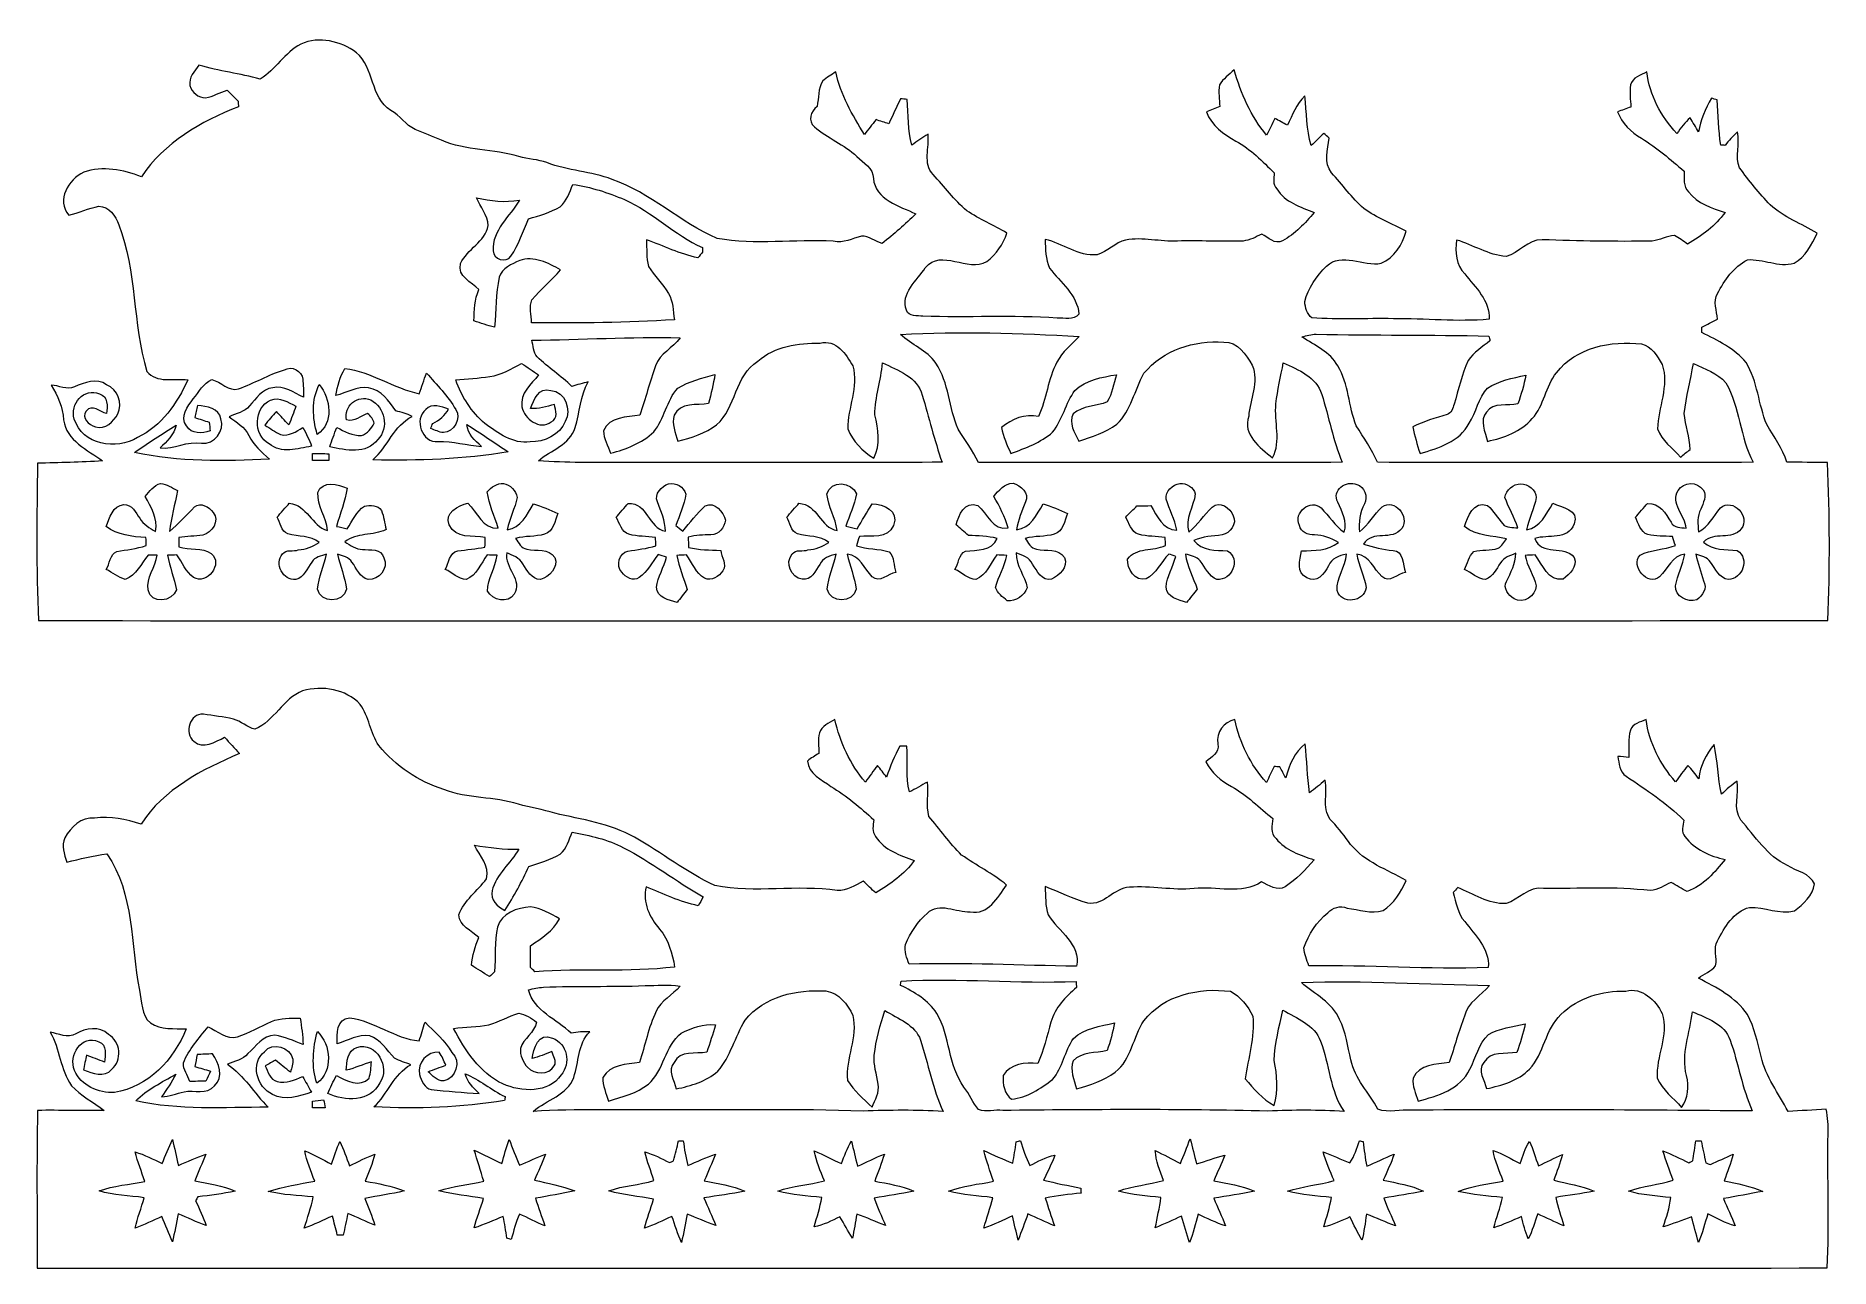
# Model space of a CAD drawing. Header units: centimetres. Extents: x -15.4 to 15.4, y -10.5 to 10.6.
import ezdxf

# ---------------------------------------------------------------- set-up
doc = ezdxf.new("R2010")
doc.units = ezdxf.units.CM
doc.header["$MEASUREMENT"] = 0
doc.layers.add('Layer 1', color=7, linetype='Continuous')

msp = doc.modelspace()

# ---------------------------------------------------------------- linework, layer by layer
at = {"layer": 'Layer 1', "color": 250, "lineweight": 9}
for points, knots in [([(-10.85453, 10.4719), (-10.53915, 10.61196), (-10.16837, 10.52306), (-9.90096, 10.32302), (-9.90096, 10.32302), (-9.58522, 10.07079), (-9.66813, 9.55467), (-9.30865, 9.33348), (-9.30865, 9.33348), (-9.14497, 9.2534), (-9.06029, 9.07313), (-8.88884, 9.00681), (-8.88884, 9.00681), (-8.74103, 8.93908), (-8.58933, 8.88016), (-8.438, 8.82019), (-8.438, 8.82019), (-8.01642, 8.63816), (-7.5437, 8.67167), (-7.10872, 8.54114), (-7.10872, 8.54114), (-6.95174, 8.49317), (-6.78417, 8.49281), (-6.62965, 8.43566), (-6.62965, 8.43566), (-6.26806, 8.29879), (-5.8733, 8.28326), (-5.51064, 8.14921), (-5.51064, 8.14921), (-4.85306, 7.91955), (-4.34401, 7.40696), (-3.70724, 7.13638), (-3.70724, 7.13638), (-3.04861, 7.01785), (-2.37727, 7.12086), (-1.71299, 7.08629), (-1.71299, 7.08629), (-1.53977, 7.04607), (-1.38773, 7.13356), (-1.22827, 7.17625), (-1.22827, 7.17625), (-1.10127, 7.17731), (-0.99438, 7.07888), (-0.87514, 7.04889), (-0.87514, 7.04889), (-0.67194, 7.20623), (-0.47897, 7.37627), (-0.298, 7.55901), (-0.298, 7.55901), (-0.57316, 7.68601), (-0.99579, 7.80419), (-1.02542, 8.16614), (-1.02542, 8.16614), (-1.02507, 8.34147), (-1.1997, 8.43602), (-1.30871, 8.54397), (-1.30871, 8.54397), (-1.52778, 8.74576), (-1.81141, 8.85864), (-2.03649, 9.05091), (-2.03649, 9.05091), (-2.15572, 9.14651), (-2.10104, 9.31972), (-1.99168, 9.40016), (-1.99168, 9.40016), (-1.9624, 9.54586), (-1.97475, 9.70637), (-1.89537, 9.83796), (-1.89537, 9.83796), (-1.82552, 9.89687), (-1.74827, 9.94661), (-1.66924, 9.99247), (-1.66924, 9.99247), (-1.58846, 9.60054), (-1.38526, 9.25693), (-1.18029, 8.91932), (-1.18029, 8.91932), (-1.11327, 9.00399), (-1.04694, 9.08936), (-0.97992, 9.17438), (-0.97992, 9.17438), (-0.90654, 9.14969), (-0.83316, 9.12499), (-0.75872, 9.10241), (-0.75872, 9.10241), (-0.69487, 9.24741), (-0.62714, 9.39028), (-0.55799, 9.5328), (-0.55799, 9.5328), (-0.52025, 9.52857), (-0.4825, 9.52398), (-0.4444, 9.5194), (-0.4444, 9.5194), (-0.42288, 9.25869), (-0.43876, 8.99058), (-0.36644, 8.73658), (-0.36644, 8.73658), (-0.27401, 8.80044), (-0.1837, 8.86746), (-0.08739, 8.92567), (-0.08739, 8.92567), (-0.05952, 8.69848), (-0.17841, 8.41802), (0.00081, 8.23035), (0.00081, 8.23035), (0.19483, 8.02503), (0.36311, 7.79396), (0.5783, 7.60946), (0.5783, 7.60946), (0.79879, 7.46623), (1.04185, 7.36216), (1.26728, 7.22669), (1.26728, 7.22669), (1.20131, 7.0369), (1.08454, 6.86016), (0.92332, 6.73916), (0.92332, 6.73916), (0.58818, 6.54689), (0.14933, 6.97022), (-0.13396, 6.63297), (-0.13396, 6.63297), (-0.26907, 6.4206), (-0.56822, 6.18741), (-0.45604, 5.90378), (-0.45604, 5.90378), (-0.43064, 5.78066), (-0.26025, 5.81594), (-0.1777, 5.799), (-0.1777, 5.799), (0.59136, 5.77431), (1.36182, 5.81805), (2.13053, 5.76902), (2.13053, 5.76902), (2.25012, 5.77254), (2.41169, 5.72774), (2.50447, 5.83499), (2.50447, 5.83499), (2.47942, 6.16378), (2.18309, 6.37932), (2, 6.62662), (2, 6.62662), (1.92909, 6.77867), (1.92733, 6.95329), (1.92309, 7.11874), (1.92309, 7.11874), (2.2293, 7.05066), (2.49071, 6.82135), (2.81915, 6.85592), (2.81915, 6.85592), (2.99518, 6.90743), (3.12395, 7.06265), (3.30386, 7.10781), (3.30386, 7.10781), (3.60161, 7.16178), (3.89794, 7.07359), (4.19639, 7.09052), (4.19639, 7.09052), (4.57104, 7.09969), (4.94604, 7.07712), (5.32069, 7.09052), (5.32069, 7.09052), (5.43676, 7.10146), (5.53942, 7.16214), (5.6449, 7.20694), (5.6449, 7.20694), (5.75179, 7.14979), (5.8675, 7.02561), (5.99768, 7.09511), (5.99768, 7.09511), (6.21534, 7.20764), (6.38361, 7.39779), (6.54413, 7.57982), (6.54413, 7.57982), (6.30883, 7.67225), (6.04071, 7.75868), (5.89854, 7.98481), (5.89854, 7.98481), (5.82411, 8.06419), (5.85092, 8.16614), (5.85762, 8.25963), (5.85762, 8.25963), (5.65195, 8.45824), (5.45193, 8.6685), (5.19828, 8.80679), (5.19828, 8.80679), (4.99049, 8.92461), (4.77283, 9.06996), (4.69487, 9.30773), (4.69487, 9.30773), (4.77001, 9.33842), (4.8455, 9.36841), (4.921, 9.39839), (4.921, 9.39839), (4.91641, 9.52187), (4.89383, 9.6471), (4.91853, 9.76916), (4.91853, 9.76916), (4.97568, 9.87641), (5.08045, 9.94908), (5.17112, 10.02704), (5.17112, 10.02704), (5.28683, 9.62488), (5.45016, 9.23047), (5.72604, 8.9098), (5.72604, 8.9098), (5.77296, 9.00434), (5.81846, 9.09994), (5.86538, 9.19484), (5.86538, 9.19484), (5.93841, 9.15709), (6.01038, 9.11723), (6.08269, 9.07737), (6.08269, 9.07737), (6.1656, 9.25376), (6.24074, 9.43967), (6.37938, 9.58078), (6.37938, 9.58078), (6.41431, 9.2975), (6.41148, 9.00752), (6.48874, 8.73059), (6.48874, 8.73059), (6.56424, 8.79691), (6.6355, 8.86746), (6.7057, 8.93908), (6.7057, 8.93908), (6.73604, 8.91262), (6.76673, 8.88546), (6.79742, 8.85864), (6.79742, 8.85864), (6.7759, 8.66497), (6.70217, 8.43108), (6.84117, 8.26139), (6.84117, 8.26139), (7.02673, 8.0589), (7.18654, 7.831), (7.39291, 7.64897), (7.39291, 7.64897), (7.61657, 7.48669), (7.87692, 7.38544), (8.12104, 7.2595), (8.12104, 7.2595), (8.06284, 7.02879), (7.9122, 6.80795), (7.69242, 6.70846), (7.69242, 6.70846), (7.38797, 6.64567), (7.00803, 6.91096), (6.75474, 6.65907), (6.75474, 6.65907), (6.57905, 6.49539), (6.44182, 6.28125), (6.37868, 6.04947), (6.37868, 6.04947), (6.38891, 5.94858), (6.41713, 5.8364), (6.50003, 5.76972), (6.50003, 5.76972), (6.9664, 5.73974), (7.43419, 5.76478), (7.90126, 5.75737), (7.90126, 5.75737), (8.44878, 5.7602), (8.99664, 5.69952), (9.5438, 5.74714), (9.5438, 5.74714), (9.56602, 6.06464), (9.30426, 6.29536), (9.12787, 6.52749), (9.12787, 6.52749), (8.97618, 6.67707), (8.9596, 6.90743), (8.98711, 7.10746), (8.98711, 7.10746), (9.27498, 7.02526), (9.53251, 6.84675), (9.83766, 6.82559), (9.83766, 6.82559), (10.06132, 6.88415), (10.20737, 7.11592), (10.45502, 7.11239), (10.45502, 7.11239), (11.08438, 7.09123), (11.71479, 7.07676), (12.34521, 7.09052), (12.34521, 7.09052), (12.47609, 7.10357), (12.59497, 7.17519), (12.72691, 7.18683), (12.72691, 7.18683), (12.80558, 7.14344), (12.87755, 7.08805), (12.95304, 7.03725), (12.95304, 7.03725), (13.19505, 7.18154), (13.42823, 7.35122), (13.59757, 7.57982), (13.59757, 7.57982), (13.36826, 7.65356), (13.12308, 7.73575), (12.96962, 7.93401), (12.96962, 7.93401), (12.8712, 8.02538), (12.89836, 8.16932), (12.8906, 8.28926), (12.8906, 8.28926), (12.65777, 8.49105), (12.42317, 8.69213), (12.1607, 8.85476), (12.1607, 8.85476), (11.97726, 8.95919), (11.82698, 9.11159), (11.74866, 9.30844), (11.74866, 9.30844), (11.82521, 9.33595), (11.90247, 9.36276), (11.97973, 9.39028), (11.97973, 9.39028), (11.97338, 9.51622), (11.9508, 9.64393), (11.97338, 9.76916), (11.97338, 9.76916), (12.00336, 9.89863), (12.15118, 9.94344), (12.25419, 9.99353), (12.25419, 9.99353), (12.2997, 9.59383), (12.49514, 9.22694), (12.76889, 8.93731), (12.76889, 8.93731), (12.83804, 9.03221), (12.90965, 9.12605), (12.99573, 9.20719), (12.99573, 9.20719), (13.04476, 9.12676), (13.09168, 9.04526), (13.1386, 8.96377), (13.1386, 8.96377), (13.17529, 9.16979), (13.25643, 9.36135), (13.36262, 9.54056), (13.36262, 9.54056), (13.38625, 9.53457), (13.43353, 9.52187), (13.45716, 9.51587), (13.45716, 9.51587), (13.47409, 9.25587), (13.48468, 8.99517), (13.52066, 8.73694), (13.52066, 8.73694), (13.53936, 8.73588), (13.57675, 8.73376), (13.59545, 8.7327), (13.59545, 8.7327), (13.6593, 8.81561), (13.73056, 8.89251), (13.80923, 8.96236), (13.80923, 8.96236), (13.85509, 8.75916), (13.76161, 8.54326), (13.84522, 8.34817), (13.84522, 8.34817), (14.00679, 8.12557), (14.18106, 7.91108), (14.36874, 7.71), (14.36874, 7.71), (14.60686, 7.49974), (14.90708, 7.3858), (15.17801, 7.22669), (15.17801, 7.22669), (15.08558, 7.03302), (14.97658, 6.81641), (14.78184, 6.70917), (14.78184, 6.70917), (14.51338, 6.63509), (14.2495, 6.78996), (13.97963, 6.76844), (13.97963, 6.76844), (13.73974, 6.64955), (13.59122, 6.41566), (13.46563, 6.18917), (13.46563, 6.18917), (13.38519, 6.05406), (13.45716, 5.89178), (13.46492, 5.74997), (13.46492, 5.74997), (13.37638, 5.70058), (13.28606, 5.65472), (13.19575, 5.60956), (13.19575, 5.60956), (13.19611, 5.58734), (13.19646, 5.54253), (13.19646, 5.52031), (13.19646, 5.52031), (13.4688, 5.38202), (13.75702, 5.24514), (13.95564, 5.0049), (13.95564, 5.0049), (14.15707, 4.68105), (14.16836, 4.28595), (14.31159, 3.93952), (14.31159, 3.93952), (14.43577, 3.72961), (14.58041, 3.53065), (14.65802, 3.29641), (14.65802, 3.29641), (14.88979, 3.29252), (15.12192, 3.289), (15.35475, 3.28581), (15.35475, 3.28581), (15.3925, 2.38306), (15.39885, 1.47677), (15.35828, 0.57401), (15.35828, 0.57401), (5.11996, 0.57154), (-5.118, 0.57189), (-15.35633, 0.57366), (-15.35633, 0.57366), (-15.40219, 1.47324), (-15.38349, 2.37459), (-15.37467, 3.27488), (-15.37467, 3.27488), (-15.00214, 3.28652), (-14.6296, 3.29252), (-14.25742, 3.3158), (-14.25742, 3.3158), (-14.51072, 3.5063), (-14.87761, 3.66329), (-14.92629, 4.01854), (-14.92629, 4.01854), (-14.93864, 4.2369), (-15.02472, 4.43552), (-15.13831, 4.61861), (-15.13831, 4.61861), (-15.01025, 4.61191), (-14.86914, 4.52406), (-14.74214, 4.58792), (-14.74214, 4.58792), (-14.57034, 4.65954), (-14.35726, 4.74561), (-14.18828, 4.62355), (-14.18828, 4.62355), (-13.99707, 4.54276), (-13.911, 4.30993), (-13.99284, 4.12261), (-13.99284, 4.12261), (-14.07116, 3.99208), (-14.20592, 3.84144), (-14.38054, 3.90247), (-14.38054, 3.90247), (-14.48814, 3.93457), (-14.6349, 4.05594), (-14.53682, 4.17165), (-14.53682, 4.17165), (-14.44651, 4.29934), (-14.29623, 4.15647), (-14.18934, 4.12895), (-14.18934, 4.12895), (-14.17029, 4.25137), (-14.16217, 4.42493), (-14.3114, 4.46763), (-14.3114, 4.46763), (-14.57422, 4.58475), (-14.8261, 4.28595), (-14.74285, 4.03511), (-14.74285, 4.03511), (-14.61232, 3.58744), (-14.01648, 3.49642), (-13.65629, 3.71691), (-13.65629, 3.71691), (-13.24672, 3.91587), (-12.97437, 4.30428), (-12.7934, 4.70857), (-12.7934, 4.70857), (-13.02517, 4.73856), (-13.33491, 4.64083), (-13.49683, 4.85321), (-13.49683, 4.85321), (-13.74801, 5.67377), (-13.66405, 6.56594), (-13.98014, 7.37098), (-13.98014, 7.37098), (-14.03412, 7.51844), (-14.14771, 7.68601), (-14.32128, 7.68636), (-14.32128, 7.68636), (-14.49908, 7.65602), (-14.66347, 7.5763), (-14.8381, 7.53326), (-14.8381, 7.53326), (-15.05893, 7.79855), (-14.83915, 8.1418), (-14.58163, 8.27339), (-14.58163, 8.27339), (-14.25672, 8.38381), (-13.90253, 8.31713), (-13.59173, 8.19225), (-13.59173, 8.19225), (-13.19944, 8.77927), (-12.56938, 9.14369), (-11.9245, 9.39416), (-11.9245, 9.39416), (-11.92592, 9.4185), (-11.92874, 9.46719), (-11.9298, 9.49153), (-11.9298, 9.49153), (-11.99224, 9.55362), (-12.05433, 9.61571), (-12.11606, 9.67815), (-12.11606, 9.67815), (-12.24236, 9.64252), (-12.35842, 9.57196), (-12.4886, 9.54938), (-12.4886, 9.54938), (-12.61207, 9.54656), (-12.7246, 9.64111), (-12.75777, 9.75752), (-12.75777, 9.75752), (-12.78422, 9.90251), (-12.67768, 10.00447), (-12.6036, 10.10995), (-12.6036, 10.10995), (-12.25753, 10.00976), (-11.89981, 9.96178), (-11.55127, 9.87076), (-11.55127, 9.87076), (-11.28774, 10.03198), (-11.13005, 10.32479), (-10.85453, 10.4719), (-10.85453, 10.4719), (-10.85453, 10.4719), (-10.85453, 10.4719), (-10.85453, 10.4719)], [0, 0, 0, 0, 0.00746269, 0.00746269, 0.00746269, 0.00746269, 0.01492537, 0.01492537, 0.01492537, 0.01492537, 0.02238806, 0.02238806, 0.02238806, 0.02238806, 0.02985075, 0.02985075, 0.02985075, 0.02985075, 0.03731343, 0.03731343, 0.03731343, 0.03731343, 0.04477612, 0.04477612, 0.04477612, 0.04477612, 0.05223881, 0.05223881, 0.05223881, 0.05223881, 0.05970149, 0.05970149, 0.05970149, 0.05970149, 0.06716418, 0.06716418, 0.06716418, 0.06716418, 0.07462687, 0.07462687, 0.07462687, 0.07462687, 0.08208955, 0.08208955, 0.08208955, 0.08208955, 0.08955224, 0.08955224, 0.08955224, 0.08955224, 0.09701493, 0.09701493, 0.09701493, 0.09701493, 0.10447761, 0.10447761, 0.10447761, 0.10447761, 0.1119403, 0.1119403, 0.1119403, 0.1119403, 0.11940299, 0.11940299, 0.11940299, 0.11940299, 0.12686567, 0.12686567, 0.12686567, 0.12686567, 0.13432836, 0.13432836, 0.13432836, 0.13432836, 0.14179104, 0.14179104, 0.14179104, 0.14179104, 0.14925373, 0.14925373, 0.14925373, 0.14925373, 0.15671642, 0.15671642, 0.15671642, 0.15671642, 0.1641791, 0.1641791, 0.1641791, 0.1641791, 0.17164179, 0.17164179, 0.17164179, 0.17164179, 0.17910448, 0.17910448, 0.17910448, 0.17910448, 0.18656716, 0.18656716, 0.18656716, 0.18656716, 0.19402985, 0.19402985, 0.19402985, 0.19402985, 0.20149254, 0.20149254, 0.20149254, 0.20149254, 0.20895522, 0.20895522, 0.20895522, 0.20895522, 0.21641791, 0.21641791, 0.21641791, 0.21641791, 0.2238806, 0.2238806, 0.2238806, 0.2238806, 0.23134328, 0.23134328, 0.23134328, 0.23134328, 0.23880597, 0.23880597, 0.23880597, 0.23880597, 0.24626866, 0.24626866, 0.24626866, 0.24626866, 0.25373134, 0.25373134, 0.25373134, 0.25373134, 0.26119403, 0.26119403, 0.26119403, 0.26119403, 0.26865672, 0.26865672, 0.26865672, 0.26865672, 0.2761194, 0.2761194, 0.2761194, 0.2761194, 0.28358209, 0.28358209, 0.28358209, 0.28358209, 0.29104478, 0.29104478, 0.29104478, 0.29104478, 0.29850746, 0.29850746, 0.29850746, 0.29850746, 0.30597015, 0.30597015, 0.30597015, 0.30597015, 0.31343284, 0.31343284, 0.31343284, 0.31343284, 0.32089552, 0.32089552, 0.32089552, 0.32089552, 0.32835821, 0.32835821, 0.32835821, 0.32835821, 0.3358209, 0.3358209, 0.3358209, 0.3358209, 0.34328358, 0.34328358, 0.34328358, 0.34328358, 0.35074627, 0.35074627, 0.35074627, 0.35074627, 0.35820896, 0.35820896, 0.35820896, 0.35820896, 0.36567164, 0.36567164, 0.36567164, 0.36567164, 0.37313433, 0.37313433, 0.37313433, 0.37313433, 0.38059701, 0.38059701, 0.38059701, 0.38059701, 0.3880597, 0.3880597, 0.3880597, 0.3880597, 0.39552239, 0.39552239, 0.39552239, 0.39552239, 0.40298507, 0.40298507, 0.40298507, 0.40298507, 0.41044776, 0.41044776, 0.41044776, 0.41044776, 0.41791045, 0.41791045, 0.41791045, 0.41791045, 0.42537313, 0.42537313, 0.42537313, 0.42537313, 0.43283582, 0.43283582, 0.43283582, 0.43283582, 0.44029851, 0.44029851, 0.44029851, 0.44029851, 0.44776119, 0.44776119, 0.44776119, 0.44776119, 0.45522388, 0.45522388, 0.45522388, 0.45522388, 0.46268657, 0.46268657, 0.46268657, 0.46268657, 0.47014925, 0.47014925, 0.47014925, 0.47014925, 0.47761194, 0.47761194, 0.47761194, 0.47761194, 0.48507463, 0.48507463, 0.48507463, 0.48507463, 0.49253731, 0.49253731, 0.49253731, 0.49253731, 0.5, 0.5, 0.5, 0.5, 0.50746269, 0.50746269, 0.50746269, 0.50746269, 0.51492537, 0.51492537, 0.51492537, 0.51492537, 0.52238806, 0.52238806, 0.52238806, 0.52238806, 0.52985075, 0.52985075, 0.52985075, 0.52985075, 0.53731343, 0.53731343, 0.53731343, 0.53731343, 0.54477612, 0.54477612, 0.54477612, 0.54477612, 0.55223881, 0.55223881, 0.55223881, 0.55223881, 0.55970149, 0.55970149, 0.55970149, 0.55970149, 0.56716418, 0.56716418, 0.56716418, 0.56716418, 0.57462687, 0.57462687, 0.57462687, 0.57462687, 0.58208955, 0.58208955, 0.58208955, 0.58208955, 0.58955224, 0.58955224, 0.58955224, 0.58955224, 0.59701493, 0.59701493, 0.59701493, 0.59701493, 0.60447761, 0.60447761, 0.60447761, 0.60447761, 0.6119403, 0.6119403, 0.6119403, 0.6119403, 0.61940299, 0.61940299, 0.61940299, 0.61940299, 0.62686567, 0.62686567, 0.62686567, 0.62686567, 0.63432836, 0.63432836, 0.63432836, 0.63432836, 0.64179104, 0.64179104, 0.64179104, 0.64179104, 0.64925373, 0.64925373, 0.64925373, 0.64925373, 0.65671642, 0.65671642, 0.65671642, 0.65671642, 0.6641791, 0.6641791, 0.6641791, 0.6641791, 0.67164179, 0.67164179, 0.67164179, 0.67164179, 0.67910448, 0.67910448, 0.67910448, 0.67910448, 0.68656716, 0.68656716, 0.68656716, 0.68656716, 0.69402985, 0.69402985, 0.69402985, 0.69402985, 0.70149254, 0.70149254, 0.70149254, 0.70149254, 0.70895522, 0.70895522, 0.70895522, 0.70895522, 0.71641791, 0.71641791, 0.71641791, 0.71641791, 0.7238806, 0.7238806, 0.7238806, 0.7238806, 0.73134328, 0.73134328, 0.73134328, 0.73134328, 0.73880597, 0.73880597, 0.73880597, 0.73880597, 0.74626866, 0.74626866, 0.74626866, 0.74626866, 0.75373134, 0.75373134, 0.75373134, 0.75373134, 0.76119403, 0.76119403, 0.76119403, 0.76119403, 0.76865672, 0.76865672, 0.76865672, 0.76865672, 0.7761194, 0.7761194, 0.7761194, 0.7761194, 0.78358209, 0.78358209, 0.78358209, 0.78358209, 0.79104478, 0.79104478, 0.79104478, 0.79104478, 0.79850746, 0.79850746, 0.79850746, 0.79850746, 0.80597015, 0.80597015, 0.80597015, 0.80597015, 0.81343284, 0.81343284, 0.81343284, 0.81343284, 0.82089552, 0.82089552, 0.82089552, 0.82089552, 0.82835821, 0.82835821, 0.82835821, 0.82835821, 0.8358209, 0.8358209, 0.8358209, 0.8358209, 0.84328358, 0.84328358, 0.84328358, 0.84328358, 0.85074627, 0.85074627, 0.85074627, 0.85074627, 0.85820896, 0.85820896, 0.85820896, 0.85820896, 0.86567164, 0.86567164, 0.86567164, 0.86567164, 0.87313433, 0.87313433, 0.87313433, 0.87313433, 0.88059701, 0.88059701, 0.88059701, 0.88059701, 0.8880597, 0.8880597, 0.8880597, 0.8880597, 0.89552239, 0.89552239, 0.89552239, 0.89552239, 0.90298507, 0.90298507, 0.90298507, 0.90298507, 0.91044776, 0.91044776, 0.91044776, 0.91044776, 0.91791045, 0.91791045, 0.91791045, 0.91791045, 0.92537313, 0.92537313, 0.92537313, 0.92537313, 0.93283582, 0.93283582, 0.93283582, 0.93283582, 0.94029851, 0.94029851, 0.94029851, 0.94029851, 0.94776119, 0.94776119, 0.94776119, 0.94776119, 0.95522388, 0.95522388, 0.95522388, 0.95522388, 0.96268657, 0.96268657, 0.96268657, 0.96268657, 0.97014925, 0.97014925, 0.97014925, 0.97014925, 0.97761194, 0.97761194, 0.97761194, 0.97761194, 0.98507463, 0.98507463, 0.98507463, 0.98507463, 1, 1, 1, 1]), ([(-6.18586, 8.06207), (-6.24054, 7.92696), (-6.2864, 7.77738), (-6.40176, 7.67966), (-6.40176, 7.67966), (-6.56827, 7.57736), (-6.76124, 7.53114), (-6.94468, 7.46941), (-6.94468, 7.46941), (-7.03887, 7.25386), (-7.11366, 7.02596), (-7.24772, 6.83052), (-7.24772, 6.83052), (-7.33309, 6.70352), (-7.5504, 6.77479), (-7.55287, 6.9226), (-7.55287, 6.9226), (-7.57545, 7.27749), (-7.26077, 7.51033), (-7.10237, 7.79326), (-7.10237, 7.79326), (-7.34826, 7.74739), (-7.59521, 7.77985), (-7.83756, 7.83241), (-7.83756, 7.83241), (-7.77195, 7.67578), (-7.6453, 7.5322), (-7.63754, 7.35652), (-7.63754, 7.35652), (-7.68516, 7.07429), (-7.99984, 6.95541), (-8.11061, 6.70317), (-8.11061, 6.70317), (-8.17129, 6.47704), (-7.92329, 6.39061), (-7.7977, 6.25656), (-7.7977, 6.25656), (-7.87143, 6.08722), (-7.87743, 5.90237), (-7.88166, 5.72033), (-7.88166, 5.72033), (-7.76595, 5.68012), (-7.64918, 5.64131), (-7.52959, 5.61344), (-7.52959, 5.61344), (-7.49255, 5.89778), (-7.5123, 6.18847), (-7.44774, 6.46893), (-7.44774, 6.46893), (-7.404, 6.62697), (-7.2329, 6.69541), (-7.09708, 6.75468), (-7.09708, 6.75468), (-6.85684, 6.84217), (-6.60319, 6.7127), (-6.39858, 6.59628), (-6.39858, 6.59628), (-6.54499, 6.41037), (-6.73337, 6.26255), (-6.88647, 6.08369), (-6.88647, 6.08369), (-6.93974, 5.96022), (-6.89494, 5.81946), (-6.89282, 5.68823), (-6.89282, 5.68823), (-6.07579, 5.68223), (-5.25771, 5.68082), (-4.44209, 5.74009), (-4.44209, 5.74009), (-4.46148, 5.89249), (-4.46148, 6.05441), (-4.54262, 6.18953), (-4.54262, 6.18953), (-4.63399, 6.36098), (-4.79062, 6.48692), (-4.8834, 6.6559), (-4.8834, 6.6559), (-4.92644, 6.80301), (-4.91162, 6.9607), (-4.92115, 7.11169), (-4.92115, 7.11169), (-4.62659, 7.00903), (-4.34542, 6.86298), (-4.03709, 6.80301), (-4.03709, 6.80301), (-4.01063, 6.83511), (-3.98347, 6.86721), (-3.95666, 6.89896), (-3.95666, 6.89896), (-3.95701, 6.91872), (-3.95842, 6.95788), (-3.95912, 6.97763), (-3.95912, 6.97763), (-4.43996, 7.196), (-4.81391, 7.58864), (-5.29792, 7.80137), (-5.29792, 7.80137), (-5.5819, 7.92308), (-5.87929, 8.01868), (-6.18586, 8.06207), (-6.18586, 8.06207), (-6.18586, 8.06207), (-6.18586, 8.06207), (-6.18586, 8.06207)], [0, 0, 0, 0, 0.03703704, 0.03703704, 0.03703704, 0.03703704, 0.07407407, 0.07407407, 0.07407407, 0.07407407, 0.11111111, 0.11111111, 0.11111111, 0.11111111, 0.14814815, 0.14814815, 0.14814815, 0.14814815, 0.18518519, 0.18518519, 0.18518519, 0.18518519, 0.22222222, 0.22222222, 0.22222222, 0.22222222, 0.25925926, 0.25925926, 0.25925926, 0.25925926, 0.2962963, 0.2962963, 0.2962963, 0.2962963, 0.33333333, 0.33333333, 0.33333333, 0.33333333, 0.37037037, 0.37037037, 0.37037037, 0.37037037, 0.40740741, 0.40740741, 0.40740741, 0.40740741, 0.44444444, 0.44444444, 0.44444444, 0.44444444, 0.48148148, 0.48148148, 0.48148148, 0.48148148, 0.51851852, 0.51851852, 0.51851852, 0.51851852, 0.55555556, 0.55555556, 0.55555556, 0.55555556, 0.59259259, 0.59259259, 0.59259259, 0.59259259, 0.62962963, 0.62962963, 0.62962963, 0.62962963, 0.66666667, 0.66666667, 0.66666667, 0.66666667, 0.7037037, 0.7037037, 0.7037037, 0.7037037, 0.74074074, 0.74074074, 0.74074074, 0.74074074, 0.77777778, 0.77777778, 0.77777778, 0.77777778, 0.81481481, 0.81481481, 0.81481481, 0.81481481, 0.85185185, 0.85185185, 0.85185185, 0.85185185, 0.88888889, 0.88888889, 0.88888889, 0.88888889, 0.92592593, 0.92592593, 0.92592593, 0.92592593, 1, 1, 1, 1]), ([(-6.8893, 5.38978), (-6.86143, 5.29559), (-6.86813, 5.17847), (-6.79687, 5.10121), (-6.79687, 5.10121), (-6.60954, 4.91918), (-6.38871, 4.77666), (-6.20103, 4.59462), (-6.20103, 4.59462), (-6.10825, 4.62178), (-6.01547, 4.64931), (-5.92198, 4.67364), (-5.92198, 4.67364), (-6.05216, 4.42917), (-6.0645, 4.15012), (-6.14494, 3.89047), (-6.14494, 3.89047), (-6.23348, 3.58462), (-6.56157, 3.50771), (-6.77606, 3.31721), (-6.77606, 3.31721), (-6.29416, 3.28264), (-5.81086, 3.28652), (-5.3279, 3.28793), (-5.3279, 3.28793), (-3.50087, 3.29287), (-1.67418, 3.2837), (0.15285, 3.29252), (0.15285, 3.29252), (0.02374, 3.67141), (-0.07151, 4.06051), (-0.18722, 4.44328), (-0.18722, 4.44328), (-0.26413, 4.75443), (-0.60632, 4.8719), (-0.86597, 4.9989), (-0.86597, 4.9989), (-0.89772, 4.70046), (-0.99262, 4.40766), (-1.00285, 4.10743), (-1.00285, 4.10743), (-0.93829, 3.86403), (-0.89596, 3.59344), (-1.01907, 3.36025), (-1.01907, 3.36025), (-1.20852, 3.48196), (-1.38208, 3.65377), (-1.46357, 3.86578), (-1.46357, 3.86578), (-1.47169, 4.22739), (-1.27449, 4.58298), (-1.37891, 4.94634), (-1.37891, 4.94634), (-1.49356, 5.14919), (-1.66536, 5.40566), (-1.94053, 5.33933), (-1.94053, 5.33933), (-2.31518, 5.33863), (-2.71735, 5.28606), (-3.0098, 5.02783), (-3.0098, 5.02783), (-3.40703, 4.77771), (-3.37457, 4.23161), (-3.71641, 3.93704), (-3.71641, 3.93704), (-3.90938, 3.78712), (-4.15104, 3.7155), (-4.38352, 3.65306), (-4.38352, 3.65306), (-4.41844, 3.79699), (-4.49288, 3.95327), (-4.44702, 4.10145), (-4.44702, 4.10145), (-4.34224, 4.32298), (-4.04944, 4.26618), (-3.85435, 4.30252), (-3.85435, 4.30252), (-3.81272, 4.46691), (-3.77145, 4.63131), (-3.74428, 4.79852), (-3.74428, 4.79852), (-3.9623, 4.73715), (-4.18702, 4.68034), (-4.38422, 4.5671), (-4.38422, 4.5671), (-4.57331, 4.34873), (-4.61706, 4.04005), (-4.7945, 3.81322), (-4.7945, 3.81322), (-5.00229, 3.62342), (-5.26652, 3.513), (-5.53675, 3.44809), (-5.53675, 3.44809), (-5.57732, 3.57439), (-5.66057, 3.6968), (-5.65528, 3.83156), (-5.65528, 3.83156), (-5.55932, 4.08274), (-5.25276, 4.06051), (-5.0358, 4.10286), (-5.0358, 4.10286), (-4.93597, 4.38154), (-4.86542, 4.67011), (-4.76557, 4.94881), (-4.76557, 4.94881), (-4.69184, 5.16083), (-4.46642, 5.25326), (-4.34118, 5.42894), (-4.34118, 5.42894), (-5.19032, 5.45081), (-6.03981, 5.39401), (-6.8893, 5.38978), (-6.8893, 5.38978), (-6.8893, 5.38978), (-6.8893, 5.38978), (-6.8893, 5.38978)], [0, 0, 0, 0, 0.03333333, 0.03333333, 0.03333333, 0.03333333, 0.06666667, 0.06666667, 0.06666667, 0.06666667, 0.1, 0.1, 0.1, 0.1, 0.13333333, 0.13333333, 0.13333333, 0.13333333, 0.16666667, 0.16666667, 0.16666667, 0.16666667, 0.2, 0.2, 0.2, 0.2, 0.23333333, 0.23333333, 0.23333333, 0.23333333, 0.26666667, 0.26666667, 0.26666667, 0.26666667, 0.3, 0.3, 0.3, 0.3, 0.33333333, 0.33333333, 0.33333333, 0.33333333, 0.36666667, 0.36666667, 0.36666667, 0.36666667, 0.4, 0.4, 0.4, 0.4, 0.43333333, 0.43333333, 0.43333333, 0.43333333, 0.46666667, 0.46666667, 0.46666667, 0.46666667, 0.5, 0.5, 0.5, 0.5, 0.53333333, 0.53333333, 0.53333333, 0.53333333, 0.56666667, 0.56666667, 0.56666667, 0.56666667, 0.6, 0.6, 0.6, 0.6, 0.63333333, 0.63333333, 0.63333333, 0.63333333, 0.66666667, 0.66666667, 0.66666667, 0.66666667, 0.7, 0.7, 0.7, 0.7, 0.73333333, 0.73333333, 0.73333333, 0.73333333, 0.76666667, 0.76666667, 0.76666667, 0.76666667, 0.8, 0.8, 0.8, 0.8, 0.83333333, 0.83333333, 0.83333333, 0.83333333, 0.86666667, 0.86666667, 0.86666667, 0.86666667, 0.9, 0.9, 0.9, 0.9, 0.93333333, 0.93333333, 0.93333333, 0.93333333, 1, 1, 1, 1]), ([(-0.56117, 5.48856), (-0.37032, 5.30829), (-0.10679, 5.21516), (0.04808, 4.99608), (0.04808, 4.99608), (0.2735, 4.65459), (0.27139, 4.22667), (0.43155, 3.85872), (0.43155, 3.85872), (0.54373, 3.66752), (0.68378, 3.49254), (0.77868, 3.29075), (0.77868, 3.29075), (2.86078, 3.28864), (4.94287, 3.28652), (7.02496, 3.29181), (7.02496, 3.29181), (6.86374, 3.66646), (6.79636, 4.07145), (6.67148, 4.4574), (6.67148, 4.4574), (6.58434, 4.75761), (6.27108, 4.88002), (6.01143, 4.99855), (6.01143, 4.99855), (5.97051, 4.76432), (5.91019, 4.53324), (5.88584, 4.29618), (5.88584, 4.29618), (5.85127, 3.98608), (5.98251, 3.66082), (5.82764, 3.36977), (5.82764, 3.36977), (5.60997, 3.54193), (5.31046, 3.76666), (5.41736, 4.08344), (5.41736, 4.08344), (5.4357, 4.37379), (5.60009, 4.67011), (5.47803, 4.95798), (5.47803, 4.95798), (5.37255, 5.13931), (5.23144, 5.36403), (4.99014, 5.35697), (4.99014, 5.35697), (4.48532, 5.38766), (3.94733, 5.22221), (3.61995, 4.81934), (3.61995, 4.81934), (3.45626, 4.53253), (3.40335, 4.18152), (3.15288, 3.94586), (3.15288, 3.94586), (2.95955, 3.80404), (2.72637, 3.72714), (2.49953, 3.65588), (2.49953, 3.65588), (2.42898, 3.79876), (2.32103, 3.96562), (2.40675, 4.12613), (2.40675, 4.12613), (2.56797, 4.26724), (2.79974, 4.24925), (2.98989, 4.32757), (2.98989, 4.32757), (3.07632, 4.46727), (3.09678, 4.63942), (3.14794, 4.79464), (3.14794, 4.79464), (2.89535, 4.75584), (2.62724, 4.70433), (2.43286, 4.52689), (2.43286, 4.52689), (2.27728, 4.30393), (2.22154, 4.02559), (2.05221, 3.81004), (2.05221, 3.81004), (1.84654, 3.63118), (1.58866, 3.53417), (1.33501, 3.44562), (1.33501, 3.44562), (1.2641, 3.58639), (1.21119, 3.73525), (1.17379, 3.88836), (1.17379, 3.88836), (1.353, 4.0397), (1.57173, 4.12932), (1.80985, 4.07992), (1.80985, 4.07992), (1.94743, 4.38013), (1.97213, 4.71986), (2.12594, 5.01231), (2.12594, 5.01231), (2.21272, 5.18976), (2.375, 5.30864), (2.50518, 5.45152), (2.50518, 5.45152), (1.48424, 5.51114), (0.46048, 5.54042), (-0.56117, 5.48856), (-0.56117, 5.48856), (-0.56117, 5.48856), (-0.56117, 5.48856), (-0.56117, 5.48856)], [0, 0, 0, 0, 0.03703704, 0.03703704, 0.03703704, 0.03703704, 0.07407407, 0.07407407, 0.07407407, 0.07407407, 0.11111111, 0.11111111, 0.11111111, 0.11111111, 0.14814815, 0.14814815, 0.14814815, 0.14814815, 0.18518519, 0.18518519, 0.18518519, 0.18518519, 0.22222222, 0.22222222, 0.22222222, 0.22222222, 0.25925926, 0.25925926, 0.25925926, 0.25925926, 0.2962963, 0.2962963, 0.2962963, 0.2962963, 0.33333333, 0.33333333, 0.33333333, 0.33333333, 0.37037037, 0.37037037, 0.37037037, 0.37037037, 0.40740741, 0.40740741, 0.40740741, 0.40740741, 0.44444444, 0.44444444, 0.44444444, 0.44444444, 0.48148148, 0.48148148, 0.48148148, 0.48148148, 0.51851852, 0.51851852, 0.51851852, 0.51851852, 0.55555556, 0.55555556, 0.55555556, 0.55555556, 0.59259259, 0.59259259, 0.59259259, 0.59259259, 0.62962963, 0.62962963, 0.62962963, 0.62962963, 0.66666667, 0.66666667, 0.66666667, 0.66666667, 0.7037037, 0.7037037, 0.7037037, 0.7037037, 0.74074074, 0.74074074, 0.74074074, 0.74074074, 0.77777778, 0.77777778, 0.77777778, 0.77777778, 0.81481481, 0.81481481, 0.81481481, 0.81481481, 0.85185185, 0.85185185, 0.85185185, 0.85185185, 0.88888889, 0.88888889, 0.88888889, 0.88888889, 0.92592593, 0.92592593, 0.92592593, 0.92592593, 1, 1, 1, 1]), ([(6.33246, 5.44305), (6.55083, 5.29771), (6.81683, 5.18834), (6.94665, 4.94669), (6.94665, 4.94669), (7.13574, 4.63237), (7.13186, 4.25207), (7.26415, 3.91764), (7.26415, 3.91764), (7.39291, 3.71338), (7.53367, 3.51582), (7.62857, 3.29146), (7.62857, 3.29146), (9.77839, 3.28722), (11.92858, 3.28722), (14.0784, 3.29146), (14.0784, 3.29146), (13.8498, 3.7222), (13.85439, 4.23514), (13.6085, 4.65741), (13.6085, 4.65741), (13.4688, 4.8271), (13.24232, 4.88884), (13.05358, 4.98903), (13.05358, 4.98903), (12.99855, 4.70327), (12.93293, 4.41894), (12.89554, 4.13036), (12.89554, 4.13036), (12.90471, 3.92152), (12.99361, 3.72396), (12.99467, 3.513), (12.99467, 3.513), (12.94034, 3.46927), (12.88637, 3.42551), (12.83239, 3.38177), (12.83239, 3.38177), (12.69763, 3.53593), (12.50396, 3.66259), (12.43834, 3.86403), (12.43834, 3.86403), (12.44046, 4.23408), (12.64224, 4.60309), (12.51419, 4.9728), (12.51419, 4.9728), (12.43093, 5.11497), (12.33356, 5.28994), (12.15964, 5.32381), (12.15964, 5.32381), (11.64, 5.38414), (11.03781, 5.26737), (10.70267, 4.83063), (10.70267, 4.83063), (10.51464, 4.59391), (10.49101, 4.2676), (10.28639, 4.04217), (10.28639, 4.04217), (10.09166, 3.8164), (9.79815, 3.71303), (9.51558, 3.65129), (9.51558, 3.65129), (9.48171, 3.8111), (9.37164, 4.0143), (9.50288, 4.15506), (9.50288, 4.15506), (9.61894, 4.33004), (9.86553, 4.25385), (10.03804, 4.29405), (10.03804, 4.29405), (10.09448, 4.45457), (10.14423, 4.61755), (10.17386, 4.78548), (10.17386, 4.78548), (9.94738, 4.74208), (9.71419, 4.68775), (9.51699, 4.5664), (9.51699, 4.5664), (9.36423, 4.39424), (9.32472, 4.1533), (9.20196, 3.96103), (9.20196, 3.96103), (9.03897, 3.64706), (8.67667, 3.53241), (8.35917, 3.44456), (8.35917, 3.44456), (8.30908, 3.59449), (8.26709, 3.74761), (8.23534, 3.90213), (8.23534, 3.90213), (8.42161, 3.99701), (8.62411, 4.04817), (8.82272, 4.11096), (8.82272, 4.11096), (8.89786, 4.13671), (8.9215, 4.22068), (8.94549, 4.28806), (8.94549, 4.28806), (9.01992, 4.53994), (9.07249, 4.80099), (9.18714, 5.03877), (9.18714, 5.03877), (9.27851, 5.18305), (9.43303, 5.27019), (9.55932, 5.3799), (9.55932, 5.3799), (9.55438, 5.40001), (9.54486, 5.43988), (9.53992, 5.45998), (9.53992, 5.45998), (8.55143, 5.48044), (7.5626, 5.47127), (6.57411, 5.49067), (6.57411, 5.49067), (6.49086, 5.49244), (6.41078, 5.46669), (6.33246, 5.44305), (6.33246, 5.44305), (6.33246, 5.44305), (6.33246, 5.44305), (6.33246, 5.44305)], [0, 0, 0, 0, 0.03225806, 0.03225806, 0.03225806, 0.03225806, 0.06451613, 0.06451613, 0.06451613, 0.06451613, 0.09677419, 0.09677419, 0.09677419, 0.09677419, 0.12903226, 0.12903226, 0.12903226, 0.12903226, 0.16129032, 0.16129032, 0.16129032, 0.16129032, 0.19354839, 0.19354839, 0.19354839, 0.19354839, 0.22580645, 0.22580645, 0.22580645, 0.22580645, 0.25806452, 0.25806452, 0.25806452, 0.25806452, 0.29032258, 0.29032258, 0.29032258, 0.29032258, 0.32258065, 0.32258065, 0.32258065, 0.32258065, 0.35483871, 0.35483871, 0.35483871, 0.35483871, 0.38709677, 0.38709677, 0.38709677, 0.38709677, 0.41935484, 0.41935484, 0.41935484, 0.41935484, 0.4516129, 0.4516129, 0.4516129, 0.4516129, 0.48387097, 0.48387097, 0.48387097, 0.48387097, 0.51612903, 0.51612903, 0.51612903, 0.51612903, 0.5483871, 0.5483871, 0.5483871, 0.5483871, 0.58064516, 0.58064516, 0.58064516, 0.58064516, 0.61290323, 0.61290323, 0.61290323, 0.61290323, 0.64516129, 0.64516129, 0.64516129, 0.64516129, 0.67741935, 0.67741935, 0.67741935, 0.67741935, 0.70967742, 0.70967742, 0.70967742, 0.70967742, 0.74193548, 0.74193548, 0.74193548, 0.74193548, 0.77419355, 0.77419355, 0.77419355, 0.77419355, 0.80645161, 0.80645161, 0.80645161, 0.80645161, 0.83870968, 0.83870968, 0.83870968, 0.83870968, 0.87096774, 0.87096774, 0.87096774, 0.87096774, 0.90322581, 0.90322581, 0.90322581, 0.90322581, 0.93548387, 0.93548387, 0.93548387, 0.93548387, 1, 1, 1, 1]), ([(-11.13569, 4.87755), (-11.41157, 4.80382), (-11.65216, 4.6426), (-11.92274, 4.55581), (-11.92274, 4.55581), (-12.09066, 4.49655), (-12.22719, 4.6807), (-12.37959, 4.71068), (-12.37959, 4.71068), (-12.52775, 4.65459), (-12.60466, 4.49725), (-12.69991, 4.3819), (-12.69991, 4.3819), (-12.79057, 4.25348), (-12.94086, 4.07251), (-12.81492, 3.91552), (-12.81492, 3.91552), (-12.73131, 3.767), (-12.54998, 3.78782), (-12.41204, 3.83156), (-12.41204, 3.83156), (-12.41663, 3.8813), (-12.42122, 3.9307), (-12.42545, 3.98008), (-12.42545, 3.98008), (-12.5087, 4.00513), (-12.59125, 4.03264), (-12.6731, 4.06122), (-12.6731, 4.06122), (-12.65722, 4.13001), (-12.64135, 4.19916), (-12.62547, 4.26795), (-12.62547, 4.26795), (-12.47237, 4.2489), (-12.25329, 4.2235), (-12.22719, 4.03794), (-12.22719, 4.03794), (-12.15416, 3.83438), (-12.34113, 3.5938), (-12.55703, 3.61884), (-12.55703, 3.61884), (-12.80504, 3.66822), (-13.02658, 3.50806), (-13.27141, 3.53947), (-13.27141, 3.53947), (-13.15182, 3.64776), (-13.03293, 3.76594), (-12.99377, 3.92822), (-12.99377, 3.92822), (-13.23684, 3.78147), (-13.4732, 3.62413), (-13.70709, 3.46291), (-13.70709, 3.46291), (-12.94932, 3.29499), (-12.16475, 3.30733), (-11.39428, 3.3472), (-11.39428, 3.3472), (-11.52798, 3.46679), (-11.66662, 3.58639), (-11.74529, 3.75148), (-11.74529, 3.75148), (-11.81514, 3.89894), (-11.96119, 3.97761), (-12.08396, 4.07358), (-12.08396, 4.07358), (-11.96543, 4.13073), (-11.82185, 4.1533), (-11.73577, 4.26054), (-11.73577, 4.26054), (-11.62041, 4.38295), (-11.51705, 4.54841), (-11.33713, 4.57275), (-11.33713, 4.57275), (-11.13993, 4.6179), (-10.9773, 4.48385), (-10.8069, 4.41118), (-10.8069, 4.41118), (-10.80549, 4.51419), (-10.81078, 4.61861), (-10.81996, 4.72127), (-10.81996, 4.72127), (-10.8323, 4.86132), (-11.01293, 4.95622), (-11.13569, 4.87755), (-11.13569, 4.87755), (-11.13569, 4.87755), (-11.13569, 4.87755), (-11.13569, 4.87755)], [0, 0, 0, 0, 0.04347826, 0.04347826, 0.04347826, 0.04347826, 0.08695652, 0.08695652, 0.08695652, 0.08695652, 0.13043478, 0.13043478, 0.13043478, 0.13043478, 0.17391304, 0.17391304, 0.17391304, 0.17391304, 0.2173913, 0.2173913, 0.2173913, 0.2173913, 0.26086957, 0.26086957, 0.26086957, 0.26086957, 0.30434783, 0.30434783, 0.30434783, 0.30434783, 0.34782609, 0.34782609, 0.34782609, 0.34782609, 0.39130435, 0.39130435, 0.39130435, 0.39130435, 0.43478261, 0.43478261, 0.43478261, 0.43478261, 0.47826087, 0.47826087, 0.47826087, 0.47826087, 0.52173913, 0.52173913, 0.52173913, 0.52173913, 0.56521739, 0.56521739, 0.56521739, 0.56521739, 0.60869565, 0.60869565, 0.60869565, 0.60869565, 0.65217391, 0.65217391, 0.65217391, 0.65217391, 0.69565217, 0.69565217, 0.69565217, 0.69565217, 0.73913043, 0.73913043, 0.73913043, 0.73913043, 0.7826087, 0.7826087, 0.7826087, 0.7826087, 0.82608696, 0.82608696, 0.82608696, 0.82608696, 0.86956522, 0.86956522, 0.86956522, 0.86956522, 0.91304348, 0.91304348, 0.91304348, 0.91304348, 1, 1, 1, 1]), ([(-7.60896, 4.76325), (-7.80405, 4.73749), (-8.00019, 4.72444), (-8.19563, 4.70574), (-8.19563, 4.70574), (-8.0958, 4.41999), (-7.92258, 4.15576), (-7.69504, 3.95574), (-7.69504, 3.95574), (-7.46715, 3.79735), (-7.21421, 3.59943), (-6.91646, 3.64282), (-6.91646, 3.64282), (-6.67516, 3.63789), (-6.40811, 3.75854), (-6.31462, 3.99349), (-6.31462, 3.99349), (-6.20526, 4.1914), (-6.31674, 4.50995), (-6.56051, 4.52653), (-6.56051, 4.52653), (-6.77641, 4.5925), (-6.84873, 4.36249), (-6.91187, 4.21716), (-6.91187, 4.21716), (-6.77006, 4.20304), (-6.63494, 4.24855), (-6.50018, 4.28523), (-6.50018, 4.28523), (-6.47796, 4.18187), (-6.43139, 4.04499), (-6.55416, 3.98643), (-6.55416, 3.98643), (-6.75066, 3.83404), (-7.01489, 4.03829), (-7.05863, 4.24184), (-7.05863, 4.24184), (-7.09744, 4.47927), (-6.89776, 4.6299), (-6.77112, 4.7936), (-6.77112, 4.7936), (-6.86919, 4.85814), (-6.96656, 4.9227), (-7.06322, 4.98867), (-7.06322, 4.98867), (-7.23819, 4.89907), (-7.41141, 4.79289), (-7.60896, 4.76325), (-7.60896, 4.76325), (-7.60896, 4.76325), (-7.60896, 4.76325), (-7.60896, 4.76325)], [0, 0, 0, 0, 0.07142857, 0.07142857, 0.07142857, 0.07142857, 0.14285714, 0.14285714, 0.14285714, 0.14285714, 0.21428571, 0.21428571, 0.21428571, 0.21428571, 0.28571429, 0.28571429, 0.28571429, 0.28571429, 0.35714286, 0.35714286, 0.35714286, 0.35714286, 0.42857143, 0.42857143, 0.42857143, 0.42857143, 0.5, 0.5, 0.5, 0.5, 0.57142857, 0.57142857, 0.57142857, 0.57142857, 0.64285714, 0.64285714, 0.64285714, 0.64285714, 0.71428571, 0.71428571, 0.71428571, 0.71428571, 0.78571429, 0.78571429, 0.78571429, 0.78571429, 0.85714286, 0.85714286, 0.85714286, 0.85714286, 1, 1, 1, 1]), ([(-10.53809, 4.62954), (-10.67391, 4.35932), (-10.65415, 4.05557), (-10.57301, 3.77053), (-10.57301, 3.77053), (-10.27879, 3.96773), (-10.34581, 4.37872), (-10.53809, 4.62954), (-10.53809, 4.62954), (-10.53809, 4.62954), (-10.53809, 4.62954), (-10.53809, 4.62954)], [0, 0, 0, 0, 0.25, 0.25, 0.25, 0.25, 0.5, 0.5, 0.5, 0.5, 1, 1, 1, 1]), ([(-10.09922, 4.90189), (-10.17719, 4.7569), (-10.23046, 4.60026), (-10.25303, 4.43694), (-10.25303, 4.43694), (-10.06677, 4.48702), (-9.89073, 4.59603), (-9.69, 4.57204), (-9.69, 4.57204), (-9.47446, 4.52936), (-9.33581, 4.34838), (-9.22504, 4.17481), (-9.22504, 4.17481), (-9.12697, 4.154), (-9.03067, 4.12472), (-8.94035, 4.07992), (-8.94035, 4.07992), (-9.25891, 3.92152), (-9.36156, 3.55992), (-9.61556, 3.33344), (-9.61556, 3.33344), (-8.84017, 3.31721), (-8.0577, 3.33944), (-7.29217, 3.47384), (-7.29217, 3.47384), (-7.53417, 3.62342), (-7.76207, 3.79452), (-8.00584, 3.94127), (-8.00584, 3.94127), (-7.99208, 3.77689), (-7.86508, 3.66717), (-7.75184, 3.5631), (-7.75184, 3.5631), (-8.00125, 3.58603), (-8.24396, 3.65694), (-8.49656, 3.64706), (-8.49656, 3.64706), (-8.77842, 3.62342), (-8.91742, 4.03018), (-8.70857, 4.20022), (-8.70857, 4.20022), (-8.60168, 4.31452), (-8.44187, 4.24749), (-8.3184, 4.20656), (-8.3184, 4.20656), (-8.37978, 4.09579), (-8.47469, 4.01113), (-8.5904, 3.96068), (-8.5904, 3.96068), (-8.5978, 3.93882), (-8.61297, 3.89542), (-8.62073, 3.87389), (-8.62073, 3.87389), (-8.55089, 3.84638), (-8.48209, 3.80828), (-8.40589, 3.80193), (-8.40589, 3.80193), (-8.22527, 3.80969), (-8.09192, 4.04358), (-8.19316, 4.19811), (-8.19316, 4.19811), (-8.33039, 4.42987), (-8.51737, 4.62496), (-8.69905, 4.82181), (-8.69905, 4.82181), (-8.74103, 4.70504), (-8.77807, 4.58651), (-8.82005, 4.46938), (-8.82005, 4.46938), (-9.26631, 4.55934), (-9.6438, 4.84968), (-10.09922, 4.90189), (-10.09922, 4.90189), (-10.09922, 4.90189), (-10.09922, 4.90189), (-10.09922, 4.90189)], [0, 0, 0, 0, 0.05, 0.05, 0.05, 0.05, 0.1, 0.1, 0.1, 0.1, 0.15, 0.15, 0.15, 0.15, 0.2, 0.2, 0.2, 0.2, 0.25, 0.25, 0.25, 0.25, 0.3, 0.3, 0.3, 0.3, 0.35, 0.35, 0.35, 0.35, 0.4, 0.4, 0.4, 0.4, 0.45, 0.45, 0.45, 0.45, 0.5, 0.5, 0.5, 0.5, 0.55, 0.55, 0.55, 0.55, 0.6, 0.6, 0.6, 0.6, 0.65, 0.65, 0.65, 0.65, 0.7, 0.7, 0.7, 0.7, 0.75, 0.75, 0.75, 0.75, 0.8, 0.8, 0.8, 0.8, 0.85, 0.85, 0.85, 0.85, 0.9, 0.9, 0.9, 0.9, 1, 1, 1, 1]), ([(-11.37241, 4.36074), (-11.66557, 4.23196), (-11.67721, 3.75818), (-11.39534, 3.60719), (-11.39534, 3.60719), (-11.18932, 3.43645), (-10.90674, 3.52642), (-10.66862, 3.56768), (-10.66862, 3.56768), (-10.71024, 3.67775), (-10.75928, 3.78499), (-10.8189, 3.88659), (-10.8189, 3.88659), (-10.93778, 3.82556), (-11.05455, 3.7289), (-11.20025, 3.76982), (-11.20025, 3.76982), (-11.29656, 3.81075), (-11.38017, 3.87601), (-11.47013, 3.92822), (-11.47013, 3.92822), (-11.4098, 4.01113), (-11.34418, 4.09015), (-11.27257, 4.16317), (-11.27257, 4.16317), (-11.20272, 4.08627), (-11.13358, 4.00866), (-11.06196, 3.93352), (-11.06196, 3.93352), (-11.01469, 4.03935), (-10.97588, 4.14941), (-10.93708, 4.25842), (-10.93708, 4.25842), (-11.07431, 4.31523), (-11.21366, 4.4267), (-11.37241, 4.36074), (-11.37241, 4.36074), (-11.37241, 4.36074), (-11.37241, 4.36074), (-11.37241, 4.36074)], [0, 0, 0, 0, 0.09090909, 0.09090909, 0.09090909, 0.09090909, 0.18181818, 0.18181818, 0.18181818, 0.18181818, 0.27272727, 0.27272727, 0.27272727, 0.27272727, 0.36363636, 0.36363636, 0.36363636, 0.36363636, 0.45454545, 0.45454545, 0.45454545, 0.45454545, 0.54545455, 0.54545455, 0.54545455, 0.54545455, 0.63636364, 0.63636364, 0.63636364, 0.63636364, 0.72727273, 0.72727273, 0.72727273, 0.72727273, 0.81818182, 0.81818182, 0.81818182, 0.81818182, 1, 1, 1, 1]), ([(-10.06747, 4.01818), (-9.93271, 3.97867), (-9.82794, 4.09015), (-9.70799, 4.12754), (-9.70799, 4.12754), (-9.65684, 4.08486), (-9.6064, 4.03194), (-9.5951, 3.9635), (-9.5951, 3.9635), (-9.63744, 3.86966), (-9.71364, 3.78605), (-9.81241, 3.75077), (-9.81241, 3.75077), (-9.96693, 3.75007), (-10.10382, 3.82274), (-10.23751, 3.88942), (-10.23751, 3.88942), (-10.28055, 3.78041), (-10.32006, 3.66964), (-10.35534, 3.55781), (-10.35534, 3.55781), (-10.08123, 3.49677), (-9.72422, 3.42128), (-9.53302, 3.68375), (-9.53302, 3.68375), (-9.33581, 3.88167), (-9.40954, 4.2429), (-9.65366, 4.36249), (-9.65366, 4.36249), (-9.86745, 4.4574), (-10.13415, 4.25842), (-10.06747, 4.01818), (-10.06747, 4.01818), (-10.06747, 4.01818), (-10.06747, 4.01818), (-10.06747, 4.01818)], [0, 0, 0, 0, 0.1, 0.1, 0.1, 0.1, 0.2, 0.2, 0.2, 0.2, 0.3, 0.3, 0.3, 0.3, 0.4, 0.4, 0.4, 0.4, 0.5, 0.5, 0.5, 0.5, 0.6, 0.6, 0.6, 0.6, 0.7, 0.7, 0.7, 0.7, 0.8, 0.8, 0.8, 0.8, 1, 1, 1, 1]), ([(-10.65203, 3.44386), (-10.65309, 3.41353), (-10.65486, 3.35356), (-10.65592, 3.32321), (-10.65592, 3.32321), (-10.56101, 3.32356), (-10.46611, 3.32356), (-10.37121, 3.32356), (-10.37121, 3.32356), (-10.37227, 3.35214), (-10.37404, 3.40929), (-10.37509, 3.43821), (-10.37509, 3.43821), (-10.46717, 3.44245), (-10.5596, 3.44492), (-10.65203, 3.44386), (-10.65203, 3.44386), (-10.65203, 3.44386), (-10.65203, 3.44386), (-10.65203, 3.44386)], [0, 0, 0, 0, 0.16666667, 0.16666667, 0.16666667, 0.16666667, 0.33333333, 0.33333333, 0.33333333, 0.33333333, 0.5, 0.5, 0.5, 0.5, 0.66666667, 0.66666667, 0.66666667, 0.66666667, 1, 1, 1, 1]), ([(-13.52753, 2.70444), (-13.4224, 2.52065), (-13.30492, 2.33155), (-13.34761, 2.10648), (-13.34761, 2.10648), (-13.45168, 2.16186), (-13.5554, 2.22819), (-13.61854, 2.33084), (-13.61854, 2.33084), (-13.68804, 2.42751), (-13.75295, 2.57073), (-13.893, 2.56685), (-13.893, 2.56685), (-14.08103, 2.55275), (-14.14101, 2.33261), (-14.19639, 2.19044), (-14.19639, 2.19044), (-13.99743, 2.03627), (-13.75225, 2.01828), (-13.51236, 1.99888), (-13.51236, 1.99888), (-13.51165, 1.96431), (-13.50953, 1.89552), (-13.50883, 1.86094), (-13.50883, 1.86094), (-13.67217, 1.80662), (-13.84397, 1.79074), (-14.0126, 1.76322), (-14.0126, 1.76322), (-14.13078, 1.71313), (-14.13536, 1.54521), (-14.19604, 1.45419), (-14.19604, 1.45419), (-14.08703, 1.39704), (-13.98755, 1.31449), (-13.86725, 1.28098), (-13.86725, 1.28098), (-13.67781, 1.34871), (-13.59597, 1.5565), (-13.47496, 1.69972), (-13.47496, 1.69972), (-13.42346, 1.69902), (-13.3716, 1.69867), (-13.32009, 1.69761), (-13.32009, 1.69761), (-13.34338, 1.49547), (-13.51483, 1.30673), (-13.47355, 1.10071), (-13.47355, 1.10071), (-13.4351, 0.85094), (-13.05657, 0.89539), (-12.98672, 1.10282), (-12.98672, 1.10282), (-13.02799, 1.30461), (-13.10455, 1.49617), (-13.14476, 1.69796), (-13.14476, 1.69796), (-13.09079, 1.69902), (-13.03681, 1.70008), (-12.98248, 1.70114), (-12.98248, 1.70114), (-12.88723, 1.57519), (-12.83185, 1.40798), (-12.69673, 1.31696), (-12.69673, 1.31696), (-12.46955, 1.17444), (-12.17568, 1.55191), (-12.39123, 1.72901), (-12.39123, 1.72901), (-12.5521, 1.83519), (-12.76623, 1.78228), (-12.94615, 1.83907), (-12.94615, 1.83907), (-12.94756, 1.89375), (-12.94862, 1.94808), (-12.94932, 2.00206), (-12.94932, 2.00206), (-12.8128, 2.02252), (-12.67345, 2.01899), (-12.53728, 2.04368), (-12.53728, 2.04368), (-12.37535, 2.07473), (-12.24342, 2.2871), (-12.35913, 2.43103), (-12.35913, 2.43103), (-12.42862, 2.51958), (-12.57362, 2.62047), (-12.67698, 2.52522), (-12.67698, 2.52522), (-12.82197, 2.3873), (-12.9525, 2.23418), (-13.10631, 2.10507), (-13.10631, 2.10507), (-13.07844, 2.34178), (-13.01776, 2.5725), (-12.97049, 2.80533), (-12.97049, 2.80533), (-13.06398, 2.85507), (-13.15605, 2.91787), (-13.2633, 2.93057), (-13.2633, 2.93057), (-13.38007, 2.89776), (-13.45168, 2.79087), (-13.52753, 2.70444), (-13.52753, 2.70444), (-13.52753, 2.70444), (-13.52753, 2.70444), (-13.52753, 2.70444)], [0, 0, 0, 0, 0.03571429, 0.03571429, 0.03571429, 0.03571429, 0.07142857, 0.07142857, 0.07142857, 0.07142857, 0.10714286, 0.10714286, 0.10714286, 0.10714286, 0.14285714, 0.14285714, 0.14285714, 0.14285714, 0.17857143, 0.17857143, 0.17857143, 0.17857143, 0.21428571, 0.21428571, 0.21428571, 0.21428571, 0.25, 0.25, 0.25, 0.25, 0.28571429, 0.28571429, 0.28571429, 0.28571429, 0.32142857, 0.32142857, 0.32142857, 0.32142857, 0.35714286, 0.35714286, 0.35714286, 0.35714286, 0.39285714, 0.39285714, 0.39285714, 0.39285714, 0.42857143, 0.42857143, 0.42857143, 0.42857143, 0.46428571, 0.46428571, 0.46428571, 0.46428571, 0.5, 0.5, 0.5, 0.5, 0.53571429, 0.53571429, 0.53571429, 0.53571429, 0.57142857, 0.57142857, 0.57142857, 0.57142857, 0.60714286, 0.60714286, 0.60714286, 0.60714286, 0.64285714, 0.64285714, 0.64285714, 0.64285714, 0.67857143, 0.67857143, 0.67857143, 0.67857143, 0.71428571, 0.71428571, 0.71428571, 0.71428571, 0.75, 0.75, 0.75, 0.75, 0.78571429, 0.78571429, 0.78571429, 0.78571429, 0.82142857, 0.82142857, 0.82142857, 0.82142857, 0.85714286, 0.85714286, 0.85714286, 0.85714286, 0.89285714, 0.89285714, 0.89285714, 0.89285714, 0.92857143, 0.92857143, 0.92857143, 0.92857143, 1, 1, 1, 1]), ([(-10.56278, 2.77287), (-10.57194, 2.5471), (-10.41743, 2.34672), (-10.39556, 2.12094), (-10.39556, 2.12094), (-10.67461, 2.20137), (-10.74411, 2.56121), (-11.05208, 2.58837), (-11.05208, 2.58837), (-11.10359, 2.52911), (-11.20731, 2.41022), (-11.25917, 2.35095), (-11.25917, 2.35095), (-11.20484, 2.26241), (-11.19531, 2.10119), (-11.07431, 2.0652), (-11.07431, 2.0652), (-10.8958, 2.00911), (-10.68978, 2.04086), (-10.53703, 1.91527), (-10.53703, 1.91527), (-10.64639, 1.84613), (-10.7681, 1.79497), (-10.89898, 1.79039), (-10.89898, 1.79039), (-10.97165, 1.75299), (-11.11135, 1.80556), (-11.16638, 1.71807), (-11.16638, 1.71807), (-11.31455, 1.55685), (-11.15827, 1.24993), (-10.94096, 1.28027), (-10.94096, 1.28027), (-10.79562, 1.31484), (-10.74799, 1.47395), (-10.6672, 1.58013), (-10.6672, 1.58013), (-10.61182, 1.66656), (-10.50493, 1.68597), (-10.41461, 1.7156), (-10.41461, 1.7156), (-10.45659, 1.5124), (-10.5455, 1.32084), (-10.56878, 1.11341), (-10.56878, 1.11341), (-10.51974, 0.8714), (-10.11968, 0.8714), (-10.07065, 1.11341), (-10.07065, 1.11341), (-10.09428, 1.32084), (-10.18318, 1.51275), (-10.22446, 1.71631), (-10.22446, 1.71631), (-10.13451, 1.68632), (-10.02796, 1.66515), (-9.97575, 1.57661), (-9.97575, 1.57661), (-9.89532, 1.47042), (-9.8424, 1.31555), (-9.69847, 1.28062), (-9.69847, 1.28062), (-9.51502, 1.26404), (-9.33899, 1.46866), (-9.43106, 1.65245), (-9.43106, 1.65245), (-9.45999, 1.81932), (-9.67977, 1.78228), (-9.79477, 1.7978), (-9.79477, 1.7978), (-9.90872, 1.79709), (-10.00503, 1.86482), (-10.09605, 1.9248), (-10.09605, 1.9248), (-9.89743, 2.09096), (-9.61486, 2.02357), (-9.39155, 2.13752), (-9.39155, 2.13752), (-9.41801, 2.24688), (-9.42542, 2.36224), (-9.47128, 2.46561), (-9.47128, 2.46561), (-9.52702, 2.56016), (-9.66954, 2.55909), (-9.75985, 2.54004), (-9.75985, 2.54004), (-9.90625, 2.45502), (-9.9627, 2.27969), (-10.06112, 2.15163), (-10.06112, 2.15163), (-10.12145, 2.16504), (-10.18143, 2.17844), (-10.2414, 2.19185), (-10.2414, 2.19185), (-10.17402, 2.40881), (-10.10028, 2.62436), (-10.05831, 2.84803), (-10.05831, 2.84803), (-10.21564, 2.91152), (-10.48375, 2.98842), (-10.56278, 2.77287), (-10.56278, 2.77287), (-10.56278, 2.77287), (-10.56278, 2.77287), (-10.56278, 2.77287)], [0, 0, 0, 0, 0.03703704, 0.03703704, 0.03703704, 0.03703704, 0.07407407, 0.07407407, 0.07407407, 0.07407407, 0.11111111, 0.11111111, 0.11111111, 0.11111111, 0.14814815, 0.14814815, 0.14814815, 0.14814815, 0.18518519, 0.18518519, 0.18518519, 0.18518519, 0.22222222, 0.22222222, 0.22222222, 0.22222222, 0.25925926, 0.25925926, 0.25925926, 0.25925926, 0.2962963, 0.2962963, 0.2962963, 0.2962963, 0.33333333, 0.33333333, 0.33333333, 0.33333333, 0.37037037, 0.37037037, 0.37037037, 0.37037037, 0.40740741, 0.40740741, 0.40740741, 0.40740741, 0.44444444, 0.44444444, 0.44444444, 0.44444444, 0.48148148, 0.48148148, 0.48148148, 0.48148148, 0.51851852, 0.51851852, 0.51851852, 0.51851852, 0.55555556, 0.55555556, 0.55555556, 0.55555556, 0.59259259, 0.59259259, 0.59259259, 0.59259259, 0.62962963, 0.62962963, 0.62962963, 0.62962963, 0.66666667, 0.66666667, 0.66666667, 0.66666667, 0.7037037, 0.7037037, 0.7037037, 0.7037037, 0.74074074, 0.74074074, 0.74074074, 0.74074074, 0.77777778, 0.77777778, 0.77777778, 0.77777778, 0.81481481, 0.81481481, 0.81481481, 0.81481481, 0.85185185, 0.85185185, 0.85185185, 0.85185185, 0.88888889, 0.88888889, 0.88888889, 0.88888889, 0.92592593, 0.92592593, 0.92592593, 0.92592593, 1, 1, 1, 1]), ([(-7.65306, 2.78487), (-7.62801, 2.56791), (-7.52641, 2.37106), (-7.46574, 2.16327), (-7.46574, 2.16327), (-7.72785, 2.14176), (-7.83016, 2.43809), (-7.98891, 2.59085), (-7.98891, 2.59085), (-8.14624, 2.55204), (-8.40024, 2.42116), (-8.30605, 2.2176), (-8.30605, 2.2176), (-8.20269, 1.97595), (-7.89859, 2.03804), (-7.69046, 1.99959), (-7.69046, 1.99959), (-7.69116, 1.94491), (-7.69187, 1.88987), (-7.69257, 1.83484), (-7.69257, 1.83484), (-7.84744, 1.80521), (-8.00478, 1.79145), (-8.16071, 1.77063), (-8.16071, 1.77063), (-8.30429, 1.74559), (-8.31488, 1.55015), (-8.3752, 1.45454), (-8.3752, 1.45454), (-8.25632, 1.40092), (-8.15189, 1.2838), (-8.0136, 1.28274), (-8.0136, 1.28274), (-7.83192, 1.35224), (-7.76454, 1.55791), (-7.65624, 1.70149), (-7.65624, 1.70149), (-7.59944, 1.69937), (-7.54264, 1.69761), (-7.48549, 1.69514), (-7.48549, 1.69514), (-7.51654, 1.48312), (-7.64283, 1.2965), (-7.64953, 1.07919), (-7.64953, 1.07919), (-7.56134, 0.92502), (-7.29781, 0.86011), (-7.1941, 1.02909), (-7.1941, 1.02909), (-7.03429, 1.26228), (-7.36519, 1.487), (-7.31969, 1.73712), (-7.31969, 1.73712), (-7.21632, 1.69479), (-7.09708, 1.65422), (-7.0417, 1.54803), (-7.0417, 1.54803), (-6.97079, 1.43655), (-6.89494, 1.28168), (-6.74184, 1.28168), (-6.74184, 1.28168), (-6.58979, 1.32472), (-6.42927, 1.48488), (-6.49242, 1.65739), (-6.49242, 1.65739), (-6.60284, 1.82143), (-6.80745, 1.76464), (-6.97361, 1.79991), (-6.97361, 1.79991), (-7.07098, 1.81508), (-7.11366, 1.91562), (-7.16764, 1.98477), (-7.16764, 1.98477), (-7.0043, 2.02992), (-6.83074, 2.01193), (-6.66811, 2.05709), (-6.66811, 2.05709), (-6.51606, 2.10083), (-6.49066, 2.29274), (-6.44268, 2.41376), (-6.44268, 2.41376), (-6.57991, 2.47443), (-6.71749, 2.5351), (-6.86107, 2.57885), (-6.86107, 2.57885), (-6.96832, 2.39364), (-7.07168, 2.16398), (-7.31263, 2.1347), (-7.31263, 2.1347), (-7.27382, 2.32449), (-7.17611, 2.49806), (-7.14118, 2.68821), (-7.14118, 2.68821), (-7.15423, 2.80745), (-7.26324, 2.90552), (-7.37719, 2.92951), (-7.37719, 2.92951), (-7.48584, 2.93198), (-7.58744, 2.86848), (-7.65306, 2.78487), (-7.65306, 2.78487), (-7.65306, 2.78487), (-7.65306, 2.78487), (-7.65306, 2.78487)], [0, 0, 0, 0, 0.03703704, 0.03703704, 0.03703704, 0.03703704, 0.07407407, 0.07407407, 0.07407407, 0.07407407, 0.11111111, 0.11111111, 0.11111111, 0.11111111, 0.14814815, 0.14814815, 0.14814815, 0.14814815, 0.18518519, 0.18518519, 0.18518519, 0.18518519, 0.22222222, 0.22222222, 0.22222222, 0.22222222, 0.25925926, 0.25925926, 0.25925926, 0.25925926, 0.2962963, 0.2962963, 0.2962963, 0.2962963, 0.33333333, 0.33333333, 0.33333333, 0.33333333, 0.37037037, 0.37037037, 0.37037037, 0.37037037, 0.40740741, 0.40740741, 0.40740741, 0.40740741, 0.44444444, 0.44444444, 0.44444444, 0.44444444, 0.48148148, 0.48148148, 0.48148148, 0.48148148, 0.51851852, 0.51851852, 0.51851852, 0.51851852, 0.55555556, 0.55555556, 0.55555556, 0.55555556, 0.59259259, 0.59259259, 0.59259259, 0.59259259, 0.62962963, 0.62962963, 0.62962963, 0.62962963, 0.66666667, 0.66666667, 0.66666667, 0.66666667, 0.7037037, 0.7037037, 0.7037037, 0.7037037, 0.74074074, 0.74074074, 0.74074074, 0.74074074, 0.77777778, 0.77777778, 0.77777778, 0.77777778, 0.81481481, 0.81481481, 0.81481481, 0.81481481, 0.85185185, 0.85185185, 0.85185185, 0.85185185, 0.88888889, 0.88888889, 0.88888889, 0.88888889, 0.92592593, 0.92592593, 0.92592593, 0.92592593, 1, 1, 1, 1]), ([(-4.54016, 2.92386), (-4.66151, 2.88224), (-4.79486, 2.74853), (-4.73136, 2.61166), (-4.73136, 2.61166), (-4.66997, 2.44797), (-4.59942, 2.28675), (-4.59271, 2.10789), (-4.59271, 2.10789), (-4.89575, 2.16433), (-4.8954, 2.59896), (-5.23442, 2.58696), (-5.23442, 2.58696), (-5.28592, 2.52734), (-5.38823, 2.40776), (-5.43973, 2.34778), (-5.43973, 2.34778), (-5.38329, 2.24829), (-5.34977, 2.09554), (-5.22242, 2.05744), (-5.22242, 2.05744), (-5.07355, 2.01476), (-4.91621, 2.02287), (-4.76346, 2.001), (-4.76346, 2.001), (-4.7624, 1.96572), (-4.76099, 1.89587), (-4.75994, 1.86059), (-4.75994, 1.86059), (-4.91551, 1.81014), (-5.07814, 1.79039), (-5.23936, 1.76852), (-5.23936, 1.76852), (-5.39246, 1.74135), (-5.44538, 1.51169), (-5.34484, 1.40339), (-5.34484, 1.40339), (-5.27782, 1.32119), (-5.14728, 1.24006), (-5.0464, 1.31343), (-5.0464, 1.31343), (-4.90422, 1.41221), (-4.82697, 1.57661), (-4.72042, 1.70854), (-4.72042, 1.70854), (-4.67244, 1.69443), (-4.62411, 1.68032), (-4.57543, 1.66586), (-4.57543, 1.66586), (-4.62164, 1.49053), (-4.72536, 1.3286), (-4.74547, 1.14657), (-4.74547, 1.14657), (-4.74652, 0.96559), (-4.52604, 0.92749), (-4.39552, 0.88798), (-4.39552, 0.88798), (-4.35212, 0.94302), (-4.26534, 1.05344), (-4.22194, 1.10847), (-4.22194, 1.10847), (-4.28262, 1.3032), (-4.356, 1.49476), (-4.4001, 1.69443), (-4.4001, 1.69443), (-4.34471, 1.69726), (-4.28932, 1.69972), (-4.23359, 1.70219), (-4.23359, 1.70219), (-4.13163, 1.57273), (-4.07907, 1.38222), (-3.92208, 1.30497), (-3.92208, 1.30497), (-3.80355, 1.24217), (-3.67337, 1.33178), (-3.60987, 1.43126), (-3.60987, 1.43126), (-3.53544, 1.53886), (-3.6321, 1.66621), (-3.64656, 1.77769), (-3.64656, 1.77769), (-3.83107, 1.78792), (-4.01698, 1.78651), (-4.19796, 1.82955), (-4.19796, 1.82955), (-4.19972, 1.88811), (-4.20148, 1.94702), (-4.20326, 2.00558), (-4.20326, 2.00558), (-4.07625, 2.04298), (-3.94431, 2.0458), (-3.81343, 2.04756), (-3.81343, 2.04756), (-3.68114, 2.04933), (-3.57812, 2.17245), (-3.56331, 2.29733), (-3.56331, 2.29733), (-3.60141, 2.43491), (-3.74852, 2.62754), (-3.91009, 2.54357), (-3.91009, 2.54357), (-4.05861, 2.41939), (-4.16762, 2.25429), (-4.29851, 2.11212), (-4.29851, 2.11212), (-4.3373, 2.14317), (-4.37576, 2.17386), (-4.41457, 2.20455), (-4.41457, 2.20455), (-4.35494, 2.38482), (-4.26923, 2.55768), (-4.24452, 2.74747), (-4.24452, 2.74747), (-4.2798, 2.86954), (-4.41738, 2.94997), (-4.54016, 2.92386), (-4.54016, 2.92386), (-4.54016, 2.92386), (-4.54016, 2.92386), (-4.54016, 2.92386)], [0, 0, 0, 0, 0.03225806, 0.03225806, 0.03225806, 0.03225806, 0.06451613, 0.06451613, 0.06451613, 0.06451613, 0.09677419, 0.09677419, 0.09677419, 0.09677419, 0.12903226, 0.12903226, 0.12903226, 0.12903226, 0.16129032, 0.16129032, 0.16129032, 0.16129032, 0.19354839, 0.19354839, 0.19354839, 0.19354839, 0.22580645, 0.22580645, 0.22580645, 0.22580645, 0.25806452, 0.25806452, 0.25806452, 0.25806452, 0.29032258, 0.29032258, 0.29032258, 0.29032258, 0.32258065, 0.32258065, 0.32258065, 0.32258065, 0.35483871, 0.35483871, 0.35483871, 0.35483871, 0.38709677, 0.38709677, 0.38709677, 0.38709677, 0.41935484, 0.41935484, 0.41935484, 0.41935484, 0.4516129, 0.4516129, 0.4516129, 0.4516129, 0.48387097, 0.48387097, 0.48387097, 0.48387097, 0.51612903, 0.51612903, 0.51612903, 0.51612903, 0.5483871, 0.5483871, 0.5483871, 0.5483871, 0.58064516, 0.58064516, 0.58064516, 0.58064516, 0.61290323, 0.61290323, 0.61290323, 0.61290323, 0.64516129, 0.64516129, 0.64516129, 0.64516129, 0.67741935, 0.67741935, 0.67741935, 0.67741935, 0.70967742, 0.70967742, 0.70967742, 0.70967742, 0.74193548, 0.74193548, 0.74193548, 0.74193548, 0.77419355, 0.77419355, 0.77419355, 0.77419355, 0.80645161, 0.80645161, 0.80645161, 0.80645161, 0.83870968, 0.83870968, 0.83870968, 0.83870968, 0.87096774, 0.87096774, 0.87096774, 0.87096774, 0.90322581, 0.90322581, 0.90322581, 0.90322581, 0.93548387, 0.93548387, 0.93548387, 0.93548387, 1, 1, 1, 1]), ([(-1.8227, 2.74818), (-1.79801, 2.53016), (-1.67701, 2.33896), (-1.64667, 2.12094), (-1.64667, 2.12094), (-1.943, 2.16398), (-1.98004, 2.57885), (-2.30319, 2.58767), (-2.30319, 2.58767), (-2.35504, 2.52875), (-2.45841, 2.41022), (-2.51027, 2.35095), (-2.51027, 2.35095), (-2.45629, 2.26241), (-2.44606, 2.10119), (-2.32541, 2.0652), (-2.32541, 2.0652), (-2.14691, 2.00911), (-1.94124, 2.04086), (-1.78813, 1.91527), (-1.78813, 1.91527), (-1.89749, 1.84613), (-2.0192, 1.79497), (-2.15008, 1.79039), (-2.15008, 1.79039), (-2.22452, 1.75299), (-2.36175, 1.80556), (-2.41749, 1.71807), (-2.41749, 1.71807), (-2.54942, 1.57202), (-2.44147, 1.30532), (-2.24709, 1.28768), (-2.24709, 1.28768), (-2.09011, 1.25593), (-2.01567, 1.43161), (-1.94653, 1.53886), (-1.94653, 1.53886), (-1.89432, 1.64892), (-1.77437, 1.68667), (-1.66572, 1.7156), (-1.66572, 1.7156), (-1.70805, 1.5124), (-1.7966, 1.32084), (-1.81988, 1.11341), (-1.81988, 1.11341), (-1.77084, 0.8714), (-1.37079, 0.8714), (-1.32176, 1.11341), (-1.32176, 1.11341), (-1.34539, 1.32119), (-1.43429, 1.51311), (-1.47522, 1.71701), (-1.47522, 1.71701), (-1.24909, 1.69514), (-1.18523, 1.46301), (-1.04377, 1.32825), (-1.04377, 1.32825), (-0.92065, 1.21219), (-0.76896, 1.37799), (-0.64196, 1.40127), (-0.64196, 1.40127), (-0.67759, 1.51981), (-0.66418, 1.6648), (-0.75343, 1.75723), (-0.75343, 1.75723), (-0.93688, 1.8105), (-1.13408, 1.79956), (-1.31752, 1.85777), (-1.31752, 1.85777), (-1.30059, 1.91174), (-1.2826, 1.96537), (-1.26496, 2.01934), (-1.26496, 2.01934), (-1.06635, 2.03839), (-0.77425, 1.97207), (-0.68076, 2.20561), (-0.68076, 2.20561), (-0.57563, 2.46525), (-0.85151, 2.57708), (-1.04871, 2.57673), (-1.04871, 2.57673), (-1.1362, 2.43491), (-1.2191, 2.29027), (-1.30518, 2.14775), (-1.30518, 2.14775), (-1.36903, 2.16327), (-1.43253, 2.1788), (-1.49638, 2.19361), (-1.49638, 2.19361), (-1.43817, 2.37953), (-1.34892, 2.55556), (-1.31435, 2.74853), (-1.31435, 2.74853), (-1.39055, 2.96408), (-1.76308, 2.98983), (-1.8227, 2.74818), (-1.8227, 2.74818), (-1.8227, 2.74818), (-1.8227, 2.74818), (-1.8227, 2.74818)], [0, 0, 0, 0, 0.03846154, 0.03846154, 0.03846154, 0.03846154, 0.07692308, 0.07692308, 0.07692308, 0.07692308, 0.11538462, 0.11538462, 0.11538462, 0.11538462, 0.15384615, 0.15384615, 0.15384615, 0.15384615, 0.19230769, 0.19230769, 0.19230769, 0.19230769, 0.23076923, 0.23076923, 0.23076923, 0.23076923, 0.26923077, 0.26923077, 0.26923077, 0.26923077, 0.30769231, 0.30769231, 0.30769231, 0.30769231, 0.34615385, 0.34615385, 0.34615385, 0.34615385, 0.38461538, 0.38461538, 0.38461538, 0.38461538, 0.42307692, 0.42307692, 0.42307692, 0.42307692, 0.46153846, 0.46153846, 0.46153846, 0.46153846, 0.5, 0.5, 0.5, 0.5, 0.53846154, 0.53846154, 0.53846154, 0.53846154, 0.57692308, 0.57692308, 0.57692308, 0.57692308, 0.61538462, 0.61538462, 0.61538462, 0.61538462, 0.65384615, 0.65384615, 0.65384615, 0.65384615, 0.69230769, 0.69230769, 0.69230769, 0.69230769, 0.73076923, 0.73076923, 0.73076923, 0.73076923, 0.76923077, 0.76923077, 0.76923077, 0.76923077, 0.80769231, 0.80769231, 0.80769231, 0.80769231, 0.84615385, 0.84615385, 0.84615385, 0.84615385, 0.88461538, 0.88461538, 0.88461538, 0.88461538, 0.92307692, 0.92307692, 0.92307692, 0.92307692, 1, 1, 1, 1]), ([(1.04009, 2.70549), (1.14204, 2.53475), (1.23588, 2.35801), (1.28668, 2.16433), (1.28668, 2.16433), (1.0221, 2.12129), (0.93285, 2.41022), (0.76951, 2.54921), (0.76951, 2.54921), (0.53385, 2.63495), (0.44037, 2.38376), (0.39662, 2.2169), (0.39662, 2.2169), (0.46647, 2.15657), (0.53632, 2.09554), (0.60653, 2.03451), (0.60653, 2.03451), (0.77127, 2.03204), (0.93743, 2.02287), (1.099, 1.98618), (1.099, 1.98618), (1.01116, 1.76146), (0.74869, 1.79321), (0.55643, 1.76464), (0.55643, 1.76464), (0.43966, 1.71525), (0.43508, 1.5438), (0.37404, 1.45454), (0.37404, 1.45454), (0.49293, 1.40057), (0.59735, 1.2838), (0.73529, 1.28274), (0.73529, 1.28274), (0.91697, 1.35224), (0.98435, 1.55826), (1.09265, 1.70184), (1.09265, 1.70184), (1.14945, 1.69937), (1.20625, 1.6969), (1.26305, 1.69408), (1.26305, 1.69408), (1.23306, 1.4997), (1.11488, 1.33425), (1.07219, 1.14481), (1.07219, 1.14481), (1.10429, 1.04638), (1.19425, 0.98006), (1.27081, 0.91585), (1.27081, 0.91585), (1.41933, 0.90386), (1.57067, 0.99805), (1.61582, 1.13987), (1.61582, 1.13987), (1.57314, 1.34518), (1.42462, 1.51699), (1.42744, 1.73641), (1.42744, 1.73641), (1.53504, 1.69796), (1.65675, 1.6581), (1.70754, 1.54486), (1.70754, 1.54486), (1.78269, 1.43338), (1.867, 1.23723), (2.03422, 1.28733), (2.03422, 1.28733), (2.16898, 1.35047), (2.32208, 1.48806), (2.25647, 1.65704), (2.25647, 1.65704), (2.1457, 1.82143), (1.94144, 1.76464), (1.77528, 1.79991), (1.77528, 1.79991), (1.67791, 1.81508), (1.63487, 1.91562), (1.58125, 1.98477), (1.58125, 1.98477), (1.74459, 2.02992), (1.9178, 2.01193), (2.08078, 2.05709), (2.08078, 2.05709), (2.23283, 2.10083), (2.25788, 2.29274), (2.30621, 2.41376), (2.30621, 2.41376), (2.16898, 2.47443), (2.0314, 2.5351), (1.88781, 2.57885), (1.88781, 2.57885), (1.77986, 2.39223), (1.67509, 2.16045), (1.43132, 2.13399), (1.43132, 2.13399), (1.46483, 2.30015), (1.52093, 2.45855), (1.58831, 2.61342), (1.58831, 2.61342), (1.65639, 2.75806), (1.50329, 2.90093), (1.3717, 2.93092), (1.3717, 2.93092), (1.22459, 2.93339), (1.12723, 2.80568), (1.04009, 2.70549), (1.04009, 2.70549), (1.04009, 2.70549), (1.04009, 2.70549), (1.04009, 2.70549)], [0, 0, 0, 0, 0.03571429, 0.03571429, 0.03571429, 0.03571429, 0.07142857, 0.07142857, 0.07142857, 0.07142857, 0.10714286, 0.10714286, 0.10714286, 0.10714286, 0.14285714, 0.14285714, 0.14285714, 0.14285714, 0.17857143, 0.17857143, 0.17857143, 0.17857143, 0.21428571, 0.21428571, 0.21428571, 0.21428571, 0.25, 0.25, 0.25, 0.25, 0.28571429, 0.28571429, 0.28571429, 0.28571429, 0.32142857, 0.32142857, 0.32142857, 0.32142857, 0.35714286, 0.35714286, 0.35714286, 0.35714286, 0.39285714, 0.39285714, 0.39285714, 0.39285714, 0.42857143, 0.42857143, 0.42857143, 0.42857143, 0.46428571, 0.46428571, 0.46428571, 0.46428571, 0.5, 0.5, 0.5, 0.5, 0.53571429, 0.53571429, 0.53571429, 0.53571429, 0.57142857, 0.57142857, 0.57142857, 0.57142857, 0.60714286, 0.60714286, 0.60714286, 0.60714286, 0.64285714, 0.64285714, 0.64285714, 0.64285714, 0.67857143, 0.67857143, 0.67857143, 0.67857143, 0.71428571, 0.71428571, 0.71428571, 0.71428571, 0.75, 0.75, 0.75, 0.75, 0.78571429, 0.78571429, 0.78571429, 0.78571429, 0.82142857, 0.82142857, 0.82142857, 0.82142857, 0.85714286, 0.85714286, 0.85714286, 0.85714286, 0.89285714, 0.89285714, 0.89285714, 0.89285714, 0.92857143, 0.92857143, 0.92857143, 0.92857143, 1, 1, 1, 1]), ([(4.00272, 2.6614), (4.05281, 2.47901), (4.14983, 2.3125), (4.18299, 2.12412), (4.18299, 2.12412), (3.93393, 2.14034), (3.84855, 2.37141), (3.73884, 2.54852), (3.73884, 2.54852), (3.67887, 2.5471), (3.55892, 2.54498), (3.49895, 2.54392), (3.49895, 2.54392), (3.45097, 2.49594), (3.35466, 2.40069), (3.30633, 2.35272), (3.30633, 2.35272), (3.36348, 2.25217), (3.39735, 2.09625), (3.52647, 2.05744), (3.52647, 2.05744), (3.67534, 2.01476), (3.83268, 2.02287), (3.98543, 2.001), (3.98543, 2.001), (3.98614, 1.96607), (3.9879, 1.89693), (3.98861, 1.86236), (3.98861, 1.86236), (3.778, 1.7664), (3.4859, 1.83731), (3.33985, 1.63093), (3.33985, 1.63093), (3.32221, 1.46724), (3.47249, 1.23864), (3.65558, 1.2898), (3.65558, 1.2898), (3.83127, 1.38046), (3.9117, 1.57978), (4.04576, 1.71595), (4.04576, 1.71595), (4.07539, 1.70572), (4.13466, 1.68561), (4.16429, 1.67574), (4.16429, 1.67574), (4.12443, 1.49617), (4.01083, 1.33319), (4.00025, 1.14798), (4.00025, 1.14798), (4.00519, 0.96771), (4.21862, 0.92749), (4.35197, 0.88798), (4.35197, 0.88798), (4.39783, 0.94443), (4.48955, 1.05696), (4.53506, 1.11341), (4.53506, 1.11341), (4.46803, 1.31414), (4.35549, 1.50146), (4.33468, 1.71631), (4.33468, 1.71631), (4.42111, 1.68879), (4.52306, 1.67432), (4.58374, 1.59883), (4.58374, 1.59883), (4.67652, 1.49159), (4.72873, 1.33389), (4.87196, 1.28098), (4.87196, 1.28098), (5.12667, 1.25417), (5.29212, 1.6327), (5.05399, 1.77451), (5.05399, 1.77451), (4.85009, 1.78228), (4.61867, 1.77028), (4.47791, 1.94808), (4.47791, 1.94808), (4.62854, 2.02463), (4.79788, 2.01899), (4.96016, 2.04686), (4.96016, 2.04686), (5.09915, 2.06908), (5.22403, 2.24053), (5.1503, 2.37282), (5.1503, 2.37282), (5.1055, 2.50723), (4.91429, 2.64659), (4.79047, 2.52065), (4.79047, 2.52065), (4.65006, 2.38623), (4.54106, 2.22113), (4.39148, 2.09519), (4.39148, 2.09519), (4.31881, 2.32061), (4.46979, 2.53122), (4.50154, 2.74853), (4.50154, 2.74853), (4.47191, 2.8646), (4.34985, 2.93446), (4.23555, 2.92916), (4.23555, 2.92916), (4.10926, 2.91187), (3.98473, 2.79581), (4.00272, 2.6614), (4.00272, 2.6614), (4.00272, 2.6614), (4.00272, 2.6614), (4.00272, 2.6614)], [0, 0, 0, 0, 0.03571429, 0.03571429, 0.03571429, 0.03571429, 0.07142857, 0.07142857, 0.07142857, 0.07142857, 0.10714286, 0.10714286, 0.10714286, 0.10714286, 0.14285714, 0.14285714, 0.14285714, 0.14285714, 0.17857143, 0.17857143, 0.17857143, 0.17857143, 0.21428571, 0.21428571, 0.21428571, 0.21428571, 0.25, 0.25, 0.25, 0.25, 0.28571429, 0.28571429, 0.28571429, 0.28571429, 0.32142857, 0.32142857, 0.32142857, 0.32142857, 0.35714286, 0.35714286, 0.35714286, 0.35714286, 0.39285714, 0.39285714, 0.39285714, 0.39285714, 0.42857143, 0.42857143, 0.42857143, 0.42857143, 0.46428571, 0.46428571, 0.46428571, 0.46428571, 0.5, 0.5, 0.5, 0.5, 0.53571429, 0.53571429, 0.53571429, 0.53571429, 0.57142857, 0.57142857, 0.57142857, 0.57142857, 0.60714286, 0.60714286, 0.60714286, 0.60714286, 0.64285714, 0.64285714, 0.64285714, 0.64285714, 0.67857143, 0.67857143, 0.67857143, 0.67857143, 0.71428571, 0.71428571, 0.71428571, 0.71428571, 0.75, 0.75, 0.75, 0.75, 0.78571429, 0.78571429, 0.78571429, 0.78571429, 0.82142857, 0.82142857, 0.82142857, 0.82142857, 0.85714286, 0.85714286, 0.85714286, 0.85714286, 0.89285714, 0.89285714, 0.89285714, 0.89285714, 0.92857143, 0.92857143, 0.92857143, 0.92857143, 1, 1, 1, 1]), ([(6.95018, 2.60566), (7.01897, 2.44126), (7.11386, 2.27616), (7.05848, 2.0899), (7.05848, 2.0899), (6.89796, 2.20173), (6.79707, 2.37318), (6.65913, 2.50759), (6.65913, 2.50759), (6.48804, 2.67516), (6.17512, 2.42786), (6.29083, 2.20949), (6.29083, 2.20949), (6.31094, 2.08743), (6.43829, 2.0391), (6.54836, 2.04404), (6.54836, 2.04404), (6.69547, 2.04756), (6.83129, 1.98759), (6.95723, 1.91668), (6.95723, 1.91668), (6.77837, 1.77028), (6.54307, 1.77522), (6.32505, 1.7731), (6.32505, 1.7731), (6.29965, 1.61294), (6.22522, 1.38928), (6.41783, 1.31061), (6.41783, 1.31061), (6.58152, 1.20407), (6.72404, 1.38046), (6.78754, 1.51522), (6.78754, 1.51522), (6.84117, 1.64046), (6.96958, 1.69232), (7.09481, 1.71595), (7.09481, 1.71595), (7.08423, 1.49547), (6.92231, 1.3092), (6.93606, 1.08977), (6.93606, 1.08977), (7.00133, 0.83859), (7.40984, 0.89327), (7.43278, 1.13987), (7.43278, 1.13987), (7.4102, 1.33883), (7.30154, 1.51875), (7.27156, 1.71736), (7.27156, 1.71736), (7.49239, 1.68879), (7.56295, 1.46266), (7.70547, 1.32896), (7.70547, 1.32896), (7.82859, 1.21077), (7.98099, 1.37976), (8.1087, 1.40269), (8.1087, 1.40269), (8.05754, 1.53074), (8.0833, 1.77628), (7.89597, 1.77945), (7.89597, 1.77945), (7.72276, 1.78898), (7.55484, 1.83519), (7.39044, 1.8867), (7.39044, 1.8867), (7.53367, 2.13964), (7.89139, 1.92903), (8.0459, 2.15798), (8.0459, 2.15798), (8.18878, 2.3633), (7.92173, 2.67163), (7.70865, 2.52911), (7.70865, 2.52911), (7.56718, 2.39612), (7.47158, 2.21937), (7.31918, 2.09554), (7.31918, 2.09554), (7.29943, 2.26311), (7.32906, 2.42856), (7.40561, 2.57921), (7.40561, 2.57921), (7.46699, 2.70091), (7.41055, 2.87483), (7.27226, 2.91116), (7.27226, 2.91116), (7.09693, 2.99054), (6.83164, 2.80781), (6.95018, 2.60566), (6.95018, 2.60566), (6.95018, 2.60566), (6.95018, 2.60566), (6.95018, 2.60566)], [0, 0, 0, 0, 0.04166667, 0.04166667, 0.04166667, 0.04166667, 0.08333333, 0.08333333, 0.08333333, 0.08333333, 0.125, 0.125, 0.125, 0.125, 0.16666667, 0.16666667, 0.16666667, 0.16666667, 0.20833333, 0.20833333, 0.20833333, 0.20833333, 0.25, 0.25, 0.25, 0.25, 0.29166667, 0.29166667, 0.29166667, 0.29166667, 0.33333333, 0.33333333, 0.33333333, 0.33333333, 0.375, 0.375, 0.375, 0.375, 0.41666667, 0.41666667, 0.41666667, 0.41666667, 0.45833333, 0.45833333, 0.45833333, 0.45833333, 0.5, 0.5, 0.5, 0.5, 0.54166667, 0.54166667, 0.54166667, 0.54166667, 0.58333333, 0.58333333, 0.58333333, 0.58333333, 0.625, 0.625, 0.625, 0.625, 0.66666667, 0.66666667, 0.66666667, 0.66666667, 0.70833333, 0.70833333, 0.70833333, 0.70833333, 0.75, 0.75, 0.75, 0.75, 0.79166667, 0.79166667, 0.79166667, 0.79166667, 0.83333333, 0.83333333, 0.83333333, 0.83333333, 0.875, 0.875, 0.875, 0.875, 0.91666667, 0.91666667, 0.91666667, 0.91666667, 1, 1, 1, 1]), ([(9.81755, 2.68891), (9.87541, 2.50935), (9.9823, 2.34848), (10.03769, 2.16645), (10.03769, 2.16645), (9.95055, 2.17668), (9.8426, 2.15939), (9.77945, 2.23348), (9.77945, 2.23348), (9.6902, 2.33684), (9.61894, 2.45609), (9.51946, 2.55027), (9.51946, 2.55027), (9.26863, 2.636), (9.18326, 2.35695), (9.12223, 2.18973), (9.12223, 2.18973), (9.33319, 2.02499), (9.59707, 2.02781), (9.84613, 1.98089), (9.84613, 1.98089), (9.79991, 1.92409), (9.76499, 1.85071), (9.69761, 1.81579), (9.69761, 1.81579), (9.56496, 1.76993), (9.41715, 1.79886), (9.28415, 1.75899), (9.28415, 1.75899), (9.19314, 1.6835), (9.17409, 1.55262), (9.12293, 1.45454), (9.12293, 1.45454), (9.24147, 1.39739), (9.34695, 1.28803), (9.48488, 1.27957), (9.48488, 1.27957), (9.61153, 1.3279), (9.66798, 1.45984), (9.73994, 1.56391), (9.73994, 1.56391), (9.79603, 1.65845), (9.90892, 1.68808), (10.00311, 1.72971), (10.00311, 1.72971), (10.001, 1.55473), (9.91704, 1.39951), (9.8426, 1.24605), (9.8426, 1.24605), (9.7791, 1.13316), (9.87541, 1.00616), (9.97242, 0.95007), (9.97242, 0.95007), (10.13188, 0.85694), (10.34707, 0.99911), (10.35554, 1.17232), (10.35554, 1.17232), (10.30933, 1.35259), (10.19749, 1.50993), (10.16151, 1.69443), (10.16151, 1.69443), (10.21901, 1.6969), (10.27687, 1.69902), (10.33508, 1.70078), (10.33508, 1.70078), (10.46561, 1.54309), (10.55451, 1.23935), (10.81768, 1.28486), (10.81768, 1.28486), (10.9221, 1.37905), (11.06991, 1.49123), (11.00536, 1.65739), (11.00536, 1.65739), (10.83743, 1.88423), (10.44056, 1.67644), (10.32943, 1.98547), (10.32943, 1.98547), (10.56509, 2.05497), (10.88788, 1.94596), (11.00677, 2.23489), (11.00677, 2.23489), (11.10202, 2.4776), (10.78769, 2.52381), (10.64058, 2.58837), (10.64058, 2.58837), (10.52523, 2.4074), (10.42821, 2.17033), (10.18797, 2.13329), (10.18797, 2.13329), (10.2303, 2.32202), (10.31991, 2.49806), (10.35519, 2.68821), (10.35519, 2.68821), (10.34601, 2.81909), (10.21408, 2.91857), (10.08849, 2.92493), (10.08849, 2.92493), (9.96078, 2.91822), (9.83484, 2.81875), (9.81755, 2.68891), (9.81755, 2.68891), (9.81755, 2.68891), (9.81755, 2.68891), (9.81755, 2.68891)], [0, 0, 0, 0, 0.03703704, 0.03703704, 0.03703704, 0.03703704, 0.07407407, 0.07407407, 0.07407407, 0.07407407, 0.11111111, 0.11111111, 0.11111111, 0.11111111, 0.14814815, 0.14814815, 0.14814815, 0.14814815, 0.18518519, 0.18518519, 0.18518519, 0.18518519, 0.22222222, 0.22222222, 0.22222222, 0.22222222, 0.25925926, 0.25925926, 0.25925926, 0.25925926, 0.2962963, 0.2962963, 0.2962963, 0.2962963, 0.33333333, 0.33333333, 0.33333333, 0.33333333, 0.37037037, 0.37037037, 0.37037037, 0.37037037, 0.40740741, 0.40740741, 0.40740741, 0.40740741, 0.44444444, 0.44444444, 0.44444444, 0.44444444, 0.48148148, 0.48148148, 0.48148148, 0.48148148, 0.51851852, 0.51851852, 0.51851852, 0.51851852, 0.55555556, 0.55555556, 0.55555556, 0.55555556, 0.59259259, 0.59259259, 0.59259259, 0.59259259, 0.62962963, 0.62962963, 0.62962963, 0.62962963, 0.66666667, 0.66666667, 0.66666667, 0.66666667, 0.7037037, 0.7037037, 0.7037037, 0.7037037, 0.74074074, 0.74074074, 0.74074074, 0.74074074, 0.77777778, 0.77777778, 0.77777778, 0.77777778, 0.81481481, 0.81481481, 0.81481481, 0.81481481, 0.85185185, 0.85185185, 0.85185185, 0.85185185, 0.88888889, 0.88888889, 0.88888889, 0.88888889, 0.92592593, 0.92592593, 0.92592593, 0.92592593, 1, 1, 1, 1]), ([(12.79006, 2.80815), (12.65071, 2.59507), (12.91071, 2.37177), (12.92941, 2.16116), (12.92941, 2.16116), (12.83557, 2.17139), (12.71774, 2.16504), (12.66764, 2.26346), (12.66764, 2.26346), (12.57557, 2.41799), (12.47609, 2.5919), (12.26336, 2.58696), (12.26336, 2.58696), (12.21221, 2.52769), (12.10955, 2.40881), (12.0584, 2.34954), (12.0584, 2.34954), (12.10779, 2.24547), (12.14024, 2.09272), (12.2683, 2.0525), (12.2683, 2.0525), (12.40588, 2.01476), (12.55158, 2.02816), (12.6934, 2.01652), (12.6934, 2.01652), (12.70963, 1.96642), (12.72585, 1.91668), (12.74279, 1.86624), (12.74279, 1.86624), (12.54841, 1.78298), (12.32263, 1.80132), (12.13848, 1.69796), (12.13848, 1.69796), (11.96279, 1.51346), (12.27218, 1.15327), (12.47185, 1.3286), (12.47185, 1.3286), (12.61367, 1.46301), (12.68458, 1.68844), (12.90542, 1.71736), (12.90542, 1.71736), (12.87084, 1.52933), (12.78336, 1.35612), (12.74596, 1.16915), (12.74596, 1.16915), (12.7315, 0.99099), (12.95234, 0.8774), (13.10862, 0.93349), (13.10862, 0.93349), (13.21128, 0.99946), (13.29806, 1.13105), (13.22256, 1.25628), (13.22256, 1.25628), (13.1827, 1.41009), (13.12837, 1.56108), (13.09415, 1.71595), (13.09415, 1.71595), (13.18376, 1.68632), (13.2903, 1.66551), (13.34568, 1.57978), (13.34568, 1.57978), (13.43, 1.4676), (13.49314, 1.29791), (13.65154, 1.27851), (13.65154, 1.27851), (13.8939, 1.28909), (14.02725, 1.63658), (13.80288, 1.77592), (13.80288, 1.77592), (13.60356, 1.80097), (13.38555, 1.77346), (13.22539, 1.92197), (13.22539, 1.92197), (13.40107, 2.11106), (13.71575, 1.94103), (13.87168, 2.15128), (13.87168, 2.15128), (14.04101, 2.35519), (13.73374, 2.69103), (13.51466, 2.50935), (13.51466, 2.50935), (13.39507, 2.36612), (13.31323, 2.18621), (13.1379, 2.0966), (13.1379, 2.0966), (13.12873, 2.22854), (13.11356, 2.36824), (13.18058, 2.48818), (13.18058, 2.48818), (13.21445, 2.59155), (13.297, 2.72066), (13.21763, 2.81945), (13.21763, 2.81945), (13.11991, 2.96726), (12.88037, 2.95985), (12.79006, 2.80815)], [0, 0, 0, 0, 0.04, 0.04, 0.04, 0.04, 0.08, 0.08, 0.08, 0.08, 0.12, 0.12, 0.12, 0.12, 0.16, 0.16, 0.16, 0.16, 0.2, 0.2, 0.2, 0.2, 0.24, 0.24, 0.24, 0.24, 0.28, 0.28, 0.28, 0.28, 0.32, 0.32, 0.32, 0.32, 0.36, 0.36, 0.36, 0.36, 0.4, 0.4, 0.4, 0.4, 0.44, 0.44, 0.44, 0.44, 0.48, 0.48, 0.48, 0.48, 0.52, 0.52, 0.52, 0.52, 0.56, 0.56, 0.56, 0.56, 0.6, 0.6, 0.6, 0.6, 0.64, 0.64, 0.64, 0.64, 0.68, 0.68, 0.68, 0.68, 0.72, 0.72, 0.72, 0.72, 0.76, 0.76, 0.76, 0.76, 0.8, 0.8, 0.8, 0.8, 0.84, 0.84, 0.84, 0.84, 0.88, 0.88, 0.88, 0.88, 0.92, 0.92, 0.92, 0.92, 1, 1, 1, 1]), ([(-10.82243, -0.63284), (-10.48551, -0.53618), (-10.08123, -0.60003), (-9.83358, -0.86356), (-9.83358, -0.86356), (-9.68471, -1.07875), (-9.65931, -1.3518), (-9.51608, -1.57052), (-9.51608, -1.57052), (-9.22292, -1.92224), (-8.83946, -2.19106), (-8.39883, -2.32335), (-8.39883, -2.32335), (-7.99102, -2.49198), (-7.53312, -2.44048), (-7.11825, -2.57912), (-7.11825, -2.57912), (-6.91187, -2.6345), (-6.69915, -2.66802), (-6.49454, -2.73116), (-6.49454, -2.73116), (-6.0324, -2.84299), (-5.54768, -2.90614), (-5.12752, -3.14427), (-5.12752, -3.14427), (-4.66009, -3.40956), (-4.23323, -3.74716), (-3.74428, -3.97435), (-3.74428, -3.97435), (-3.05107, -4.11123), (-2.34058, -3.95566), (-1.64455, -4.05972), (-1.64455, -4.05972), (-1.48016, -4.07419), (-1.34116, -3.96553), (-1.1997, -3.89851), (-1.1997, -3.89851), (-1.12808, -3.96553), (-1.05647, -4.03327), (-0.9845, -4.101), (-0.9845, -4.101), (-0.73862, -3.9486), (-0.4885, -3.78421), (-0.3234, -3.54114), (-0.3234, -3.54114), (-0.56752, -3.45577), (-0.84304, -3.3644), (-0.98591, -3.13192), (-0.98591, -3.13192), (-1.05753, -3.04584), (-1.02825, -2.94142), (-1.01872, -2.84476), (-1.01872, -2.84476), (-1.24767, -2.6338), (-1.48933, -2.43589), (-1.75391, -2.27185), (-1.75391, -2.27185), (-1.90666, -2.15896), (-2.14091, -2.05418), (-2.15572, -1.83722), (-2.15572, -1.83722), (-2.09681, -1.78537), (-2.02802, -1.74691), (-1.96134, -1.70564), (-1.96134, -1.70564), (-1.9617, -1.58852), (-1.98286, -1.46857), (-1.95182, -1.35462), (-1.95182, -1.35462), (-1.91478, -1.23327), (-1.78848, -1.18106), (-1.68688, -1.12461), (-1.68688, -1.12461), (-1.59481, -1.51479), (-1.42653, -1.89402), (-1.16089, -2.19741), (-1.16089, -2.19741), (-1.09316, -2.1011), (-1.02472, -2.00515), (-0.95487, -1.91025), (-0.95487, -1.91025), (-0.90195, -1.97657), (-0.8508, -2.04466), (-0.79965, -2.11274), (-0.79965, -2.11274), (-0.73685, -1.92895), (-0.66136, -1.74974), (-0.56928, -1.57899), (-0.56928, -1.57899), (-0.54, -1.57934), (-0.48109, -1.5804), (-0.45181, -1.58076), (-0.45181, -1.58076), (-0.43135, -1.84287), (-0.46874, -2.10781), (-0.40736, -2.36674), (-0.40736, -2.36674), (-0.30011, -2.317), (-0.19992, -2.25421), (-0.09691, -2.19671), (-0.09691, -2.19671), (-0.0761, -2.39179), (-0.11914, -2.59711), (-0.07363, -2.7862), (-0.07363, -2.7862), (0.11828, -3.00386), (0.28197, -3.24728), (0.48976, -3.45048), (0.48976, -3.45048), (0.74164, -3.62934), (1.02421, -3.76445), (1.26234, -3.96447), (1.26234, -3.96447), (1.10747, -4.17367), (0.95013, -4.48976), (0.63439, -4.42344), (0.63439, -4.42344), (0.3998, -4.43367), (0.10276, -4.25022), (-0.09797, -4.44602), (-0.09797, -4.44602), (-0.26413, -4.59136), (-0.38725, -4.78257), (-0.47615, -4.98294), (-0.47615, -4.98294), (-0.49767, -5.10289), (-0.45287, -5.21578), (-0.41159, -5.32479), (-0.41159, -5.32479), (0.5462, -5.29339), (1.50293, -5.34842), (2.46037, -5.35795), (2.46037, -5.35795), (2.54328, -4.98612), (2.15169, -4.75752), (1.97495, -4.47706), (1.97495, -4.47706), (1.9238, -4.32149), (1.9298, -4.15392), (1.92415, -3.99234), (1.92415, -3.99234), (2.17039, -4.08195), (2.40252, -4.20719), (2.65581, -4.27774), (2.65581, -4.27774), (2.93698, -4.32113), (3.0989, -4.01245), (3.3716, -4.00293), (3.3716, -4.00293), (3.7406, -3.97259), (4.10855, -4.06396), (4.47897, -4.02409), (4.47897, -4.02409), (4.86173, -3.97929), (5.29283, -4.14086), (5.63784, -3.90838), (5.63784, -3.90838), (5.7599, -3.9673), (5.91089, -4.08195), (6.04459, -3.99376), (6.04459, -3.99376), (6.23651, -3.87275), (6.39279, -3.70307), (6.5406, -3.53303), (6.5406, -3.53303), (6.30636, -3.45154), (6.04601, -3.37075), (5.88937, -3.16649), (5.88937, -3.16649), (5.78319, -3.07442), (5.81952, -2.94107), (5.83434, -2.825), (5.83434, -2.825), (5.6008, -2.63697), (5.38666, -2.42213), (5.1249, -2.27255), (5.1249, -2.27255), (4.93723, -2.17801), (4.77742, -2.03654), (4.68428, -1.84746), (4.68428, -1.84746), (4.77742, -1.76491), (4.9217, -1.7007), (4.88572, -1.54124), (4.88572, -1.54124), (4.85997, -1.33275), (4.98697, -1.17365), (5.17782, -1.12426), (5.17782, -1.12426), (5.26813, -1.52219), (5.44417, -1.90319), (5.72427, -2.20411), (5.72427, -2.20411), (5.76696, -2.1131), (5.80859, -2.02137), (5.85233, -1.93071), (5.85233, -1.93071), (5.87738, -1.93212), (5.92783, -1.93565), (5.95287, -1.93706), (5.95287, -1.93706), (5.98603, -1.99915), (6.01884, -2.06159), (6.05306, -2.12333), (6.05306, -2.12333), (6.11833, -1.90849), (6.19946, -1.67953), (6.38961, -1.54266), (6.38961, -1.54266), (6.41184, -1.8217), (6.42912, -2.10181), (6.46017, -2.3805), (6.46017, -2.3805), (6.55506, -2.31453), (6.64149, -2.23798), (6.73039, -2.16425), (6.73039, -2.16425), (6.77696, -2.39708), (6.66196, -2.68883), (6.85069, -2.87616), (6.85069, -2.87616), (6.96746, -2.99751), (7.06765, -3.13192), (7.16784, -3.26774), (7.16784, -3.26774), (7.41231, -3.5736), (7.79578, -3.69742), (8.12281, -3.88792), (8.12281, -3.88792), (8.03356, -4.08407), (7.91255, -4.28621), (7.72452, -4.40051), (7.72452, -4.40051), (7.52062, -4.46683), (7.31213, -4.38216), (7.10751, -4.36135), (7.10751, -4.36135), (6.98545, -4.31196), (6.86233, -4.34936), (6.7752, -4.43931), (6.7752, -4.43931), (6.58611, -4.59595), (6.44535, -4.80973), (6.36598, -5.04115), (6.36598, -5.04115), (6.3695, -5.14981), (6.41783, -5.25035), (6.45135, -5.3523), (6.45135, -5.3523), (7.47793, -5.33572), (8.50381, -5.42356), (9.53039, -5.37806), (9.53039, -5.37806), (9.55438, -5.05385), (9.30285, -4.82843), (9.12611, -4.59066), (9.12611, -4.59066), (9.00052, -4.45413), (8.98253, -4.26257), (8.92926, -4.09253), (8.92926, -4.09253), (8.95501, -4.06466), (8.98112, -4.03715), (9.00722, -4.00963), (9.00722, -4.00963), (9.27674, -4.11864), (9.53357, -4.29362), (9.83625, -4.28409), (9.83625, -4.28409), (10.05674, -4.21424), (10.22007, -3.98458), (10.47654, -4.02409), (10.47654, -4.02409), (11.08932, -4.03009), (11.70597, -3.98811), (12.31628, -4.06114), (12.31628, -4.06114), (12.44398, -4.05337), (12.55123, -3.96836), (12.66764, -3.92144), (12.66764, -3.92144), (12.75972, -3.97365), (12.84968, -4.02974), (12.94704, -4.07419), (12.94704, -4.07419), (13.22256, -3.97471), (13.42047, -3.74575), (13.59933, -3.52386), (13.59933, -3.52386), (13.33545, -3.47447), (13.07122, -3.35099), (12.90648, -3.13404), (12.90648, -3.13404), (12.83874, -3.05184), (12.87367, -2.94389), (12.88707, -2.8504), (12.88707, -2.8504), (12.59003, -2.55724), (12.24184, -2.32794), (11.89753, -2.09616), (11.89753, -2.09616), (11.78429, -2.02208), (11.77441, -1.87815), (11.75571, -1.75714), (11.75571, -1.75714), (11.81745, -1.76208), (11.8806, -1.76773), (11.94304, -1.77372), (11.94304, -1.77372), (11.95115, -1.61956), (11.92434, -1.45799), (11.97091, -1.30806), (11.97091, -1.30806), (12.00724, -1.19235), (12.14165, -1.16871), (12.23831, -1.12497), (12.23831, -1.12497), (12.29264, -1.52537), (12.48067, -1.89191), (12.74561, -2.19388), (12.74561, -2.19388), (12.81405, -2.09793), (12.88213, -2.00162), (12.95692, -1.9106), (12.95692, -1.9106), (13.02395, -1.98327), (13.08569, -2.06053), (13.1446, -2.14061), (13.1446, -2.14061), (13.16436, -1.91731), (13.27231, -1.72398), (13.40671, -1.55042), (13.40671, -1.55042), (13.47092, -1.83123), (13.46528, -2.12368), (13.53583, -2.40379), (13.53583, -2.40379), (13.62156, -2.32476), (13.70763, -2.24574), (13.80571, -2.18189), (13.80571, -2.18189), (13.83075, -2.39955), (13.73303, -2.65355), (13.86391, -2.8497), (13.86391, -2.8497), (14.11262, -3.12663), (14.31688, -3.46812), (14.6686, -3.62898), (14.6686, -3.62898), (14.82171, -3.73199), (15.05242, -3.76304), (15.1325, -3.94648), (15.1325, -3.94648), (15.10534, -4.14016), (14.93883, -4.29503), (14.78713, -4.40792), (14.78713, -4.40792), (14.52925, -4.47283), (14.27419, -4.34195), (14.01526, -4.34865), (14.01526, -4.34865), (13.73691, -4.42097), (13.59122, -4.68908), (13.46598, -4.92368), (13.46598, -4.92368), (13.38872, -5.05667), (13.46598, -5.21013), (13.43388, -5.35054), (13.43388, -5.35054), (13.35591, -5.44473), (13.23597, -5.49094), (13.1386, -5.56221), (13.1386, -5.56221), (13.44693, -5.7266), (13.77784, -5.89205), (13.98174, -6.18839), (13.98174, -6.18839), (14.10028, -6.41311), (14.15354, -6.66499), (14.21422, -6.90982), (14.21422, -6.90982), (14.29395, -7.2573), (14.51726, -7.54164), (14.67601, -7.85456), (14.67601, -7.85456), (14.89438, -7.83833), (15.11239, -7.82527), (15.33218, -7.81504), (15.33218, -7.81504), (15.35969, -7.95228), (15.36922, -8.09198), (15.36357, -8.23203), (15.36357, -8.23203), (15.34946, -9.00073), (15.38791, -9.77049), (15.34876, -10.53884), (15.34876, -10.53884), (5.10515, -10.54096), (-5.13846, -10.53955), (-15.38173, -10.53955), (-15.38173, -10.53955), (-15.3789, -9.63749), (-15.3916, -8.73509), (-15.37291, -7.83339), (-15.37291, -7.83339), (-14.99191, -7.82704), (-14.61091, -7.84291), (-14.23026, -7.8348), (-14.23026, -7.8348), (-14.41512, -7.69016), (-14.63137, -7.58327), (-14.79153, -7.409), (-14.79153, -7.409), (-14.98273, -7.13348), (-14.98979, -6.77858), (-15.15489, -6.48931), (-15.15489, -6.48931), (-15.01166, -6.51435), (-14.85715, -6.60361), (-14.7178, -6.51788), (-14.7178, -6.51788), (-14.54458, -6.42228), (-14.31528, -6.37853), (-14.15653, -6.52846), (-14.15653, -6.52846), (-13.94663, -6.647), (-13.91523, -6.97649), (-14.1015, -7.12889), (-14.1015, -7.12889), (-14.22285, -7.28164), (-14.4324, -7.19416), (-14.58304, -7.13877), (-14.58304, -7.13877), (-14.57104, -7.07597), (-14.54705, -6.95074), (-14.53506, -6.88794), (-14.53506, -6.88794), (-14.42958, -6.92287), (-14.32516, -6.96414), (-14.22179, -7.00613), (-14.22179, -7.00613), (-14.21474, -6.87983), (-14.17311, -6.71191), (-14.32198, -6.65617), (-14.32198, -6.65617), (-14.62078, -6.51506), (-14.84268, -6.89606), (-14.74108, -7.14724), (-14.74108, -7.14724), (-14.62855, -7.40723), (-14.32375, -7.5367), (-14.05387, -7.52753), (-14.05387, -7.52753), (-13.47496, -7.43404), (-13.03223, -6.9585), (-12.82091, -6.43286), (-12.82091, -6.43286), (-13.02517, -6.42722), (-13.25377, -6.45297), (-13.43333, -6.33161), (-13.43333, -6.33161), (-13.60655, -6.19826), (-13.57268, -5.95696), (-13.6263, -5.76964), (-13.6263, -5.76964), (-13.778, -4.98753), (-13.70744, -4.11546), (-14.1844, -3.43107), (-14.1844, -3.43107), (-14.41829, -3.45577), (-14.64407, -3.5228), (-14.87373, -3.57042), (-14.87373, -3.57042), (-14.91112, -3.43813), (-14.97709, -3.28432), (-14.90301, -3.1545), (-14.90301, -3.1545), (-14.80599, -2.96788), (-14.62043, -2.79643), (-14.3943, -2.81618), (-14.3943, -2.81618), (-14.12125, -2.77914), (-13.85349, -2.83417), (-13.59702, -2.92166), (-13.59702, -2.92166), (-13.20897, -2.31524), (-12.54927, -1.98292), (-11.90828, -1.70776), (-11.90828, -1.70776), (-11.99188, -1.61356), (-12.0769, -1.52078), (-12.16298, -1.42906), (-12.16298, -1.42906), (-12.31926, -1.50103), (-12.53552, -1.64567), (-12.68933, -1.4975), (-12.68933, -1.4975), (-12.86078, -1.36133), (-12.76165, -1.00855), (-12.5274, -1.03324), (-12.5274, -1.03324), (-12.3556, -1.05829), (-12.18168, -1.07664), (-12.01199, -1.11544), (-12.01199, -1.11544), (-11.88005, -1.15495), (-11.77528, -1.25479), (-11.64263, -1.29183), (-11.64263, -1.29183), (-11.31102, -1.15037), (-11.15898, -0.76337), (-10.82243, -0.63284), (-10.82243, -0.63284), (-10.82243, -0.63284), (-10.82243, -0.63284), (-10.82243, -0.63284)], [0, 0, 0, 0, 0.00769231, 0.00769231, 0.00769231, 0.00769231, 0.01538462, 0.01538462, 0.01538462, 0.01538462, 0.02307692, 0.02307692, 0.02307692, 0.02307692, 0.03076923, 0.03076923, 0.03076923, 0.03076923, 0.03846154, 0.03846154, 0.03846154, 0.03846154, 0.04615385, 0.04615385, 0.04615385, 0.04615385, 0.05384615, 0.05384615, 0.05384615, 0.05384615, 0.06153846, 0.06153846, 0.06153846, 0.06153846, 0.06923077, 0.06923077, 0.06923077, 0.06923077, 0.07692308, 0.07692308, 0.07692308, 0.07692308, 0.08461538, 0.08461538, 0.08461538, 0.08461538, 0.09230769, 0.09230769, 0.09230769, 0.09230769, 0.1, 0.1, 0.1, 0.1, 0.10769231, 0.10769231, 0.10769231, 0.10769231, 0.11538462, 0.11538462, 0.11538462, 0.11538462, 0.12307692, 0.12307692, 0.12307692, 0.12307692, 0.13076923, 0.13076923, 0.13076923, 0.13076923, 0.13846154, 0.13846154, 0.13846154, 0.13846154, 0.14615385, 0.14615385, 0.14615385, 0.14615385, 0.15384615, 0.15384615, 0.15384615, 0.15384615, 0.16153846, 0.16153846, 0.16153846, 0.16153846, 0.16923077, 0.16923077, 0.16923077, 0.16923077, 0.17692308, 0.17692308, 0.17692308, 0.17692308, 0.18461538, 0.18461538, 0.18461538, 0.18461538, 0.19230769, 0.19230769, 0.19230769, 0.19230769, 0.2, 0.2, 0.2, 0.2, 0.20769231, 0.20769231, 0.20769231, 0.20769231, 0.21538462, 0.21538462, 0.21538462, 0.21538462, 0.22307692, 0.22307692, 0.22307692, 0.22307692, 0.23076923, 0.23076923, 0.23076923, 0.23076923, 0.23846154, 0.23846154, 0.23846154, 0.23846154, 0.24615385, 0.24615385, 0.24615385, 0.24615385, 0.25384615, 0.25384615, 0.25384615, 0.25384615, 0.26153846, 0.26153846, 0.26153846, 0.26153846, 0.26923077, 0.26923077, 0.26923077, 0.26923077, 0.27692308, 0.27692308, 0.27692308, 0.27692308, 0.28461538, 0.28461538, 0.28461538, 0.28461538, 0.29230769, 0.29230769, 0.29230769, 0.29230769, 0.3, 0.3, 0.3, 0.3, 0.30769231, 0.30769231, 0.30769231, 0.30769231, 0.31538462, 0.31538462, 0.31538462, 0.31538462, 0.32307692, 0.32307692, 0.32307692, 0.32307692, 0.33076923, 0.33076923, 0.33076923, 0.33076923, 0.33846154, 0.33846154, 0.33846154, 0.33846154, 0.34615385, 0.34615385, 0.34615385, 0.34615385, 0.35384615, 0.35384615, 0.35384615, 0.35384615, 0.36153846, 0.36153846, 0.36153846, 0.36153846, 0.36923077, 0.36923077, 0.36923077, 0.36923077, 0.37692308, 0.37692308, 0.37692308, 0.37692308, 0.38461538, 0.38461538, 0.38461538, 0.38461538, 0.39230769, 0.39230769, 0.39230769, 0.39230769, 0.4, 0.4, 0.4, 0.4, 0.40769231, 0.40769231, 0.40769231, 0.40769231, 0.41538462, 0.41538462, 0.41538462, 0.41538462, 0.42307692, 0.42307692, 0.42307692, 0.42307692, 0.43076923, 0.43076923, 0.43076923, 0.43076923, 0.43846154, 0.43846154, 0.43846154, 0.43846154, 0.44615385, 0.44615385, 0.44615385, 0.44615385, 0.45384615, 0.45384615, 0.45384615, 0.45384615, 0.46153846, 0.46153846, 0.46153846, 0.46153846, 0.46923077, 0.46923077, 0.46923077, 0.46923077, 0.47692308, 0.47692308, 0.47692308, 0.47692308, 0.48461538, 0.48461538, 0.48461538, 0.48461538, 0.49230769, 0.49230769, 0.49230769, 0.49230769, 0.5, 0.5, 0.5, 0.5, 0.50769231, 0.50769231, 0.50769231, 0.50769231, 0.51538462, 0.51538462, 0.51538462, 0.51538462, 0.52307692, 0.52307692, 0.52307692, 0.52307692, 0.53076923, 0.53076923, 0.53076923, 0.53076923, 0.53846154, 0.53846154, 0.53846154, 0.53846154, 0.54615385, 0.54615385, 0.54615385, 0.54615385, 0.55384615, 0.55384615, 0.55384615, 0.55384615, 0.56153846, 0.56153846, 0.56153846, 0.56153846, 0.56923077, 0.56923077, 0.56923077, 0.56923077, 0.57692308, 0.57692308, 0.57692308, 0.57692308, 0.58461538, 0.58461538, 0.58461538, 0.58461538, 0.59230769, 0.59230769, 0.59230769, 0.59230769, 0.6, 0.6, 0.6, 0.6, 0.60769231, 0.60769231, 0.60769231, 0.60769231, 0.61538462, 0.61538462, 0.61538462, 0.61538462, 0.62307692, 0.62307692, 0.62307692, 0.62307692, 0.63076923, 0.63076923, 0.63076923, 0.63076923, 0.63846154, 0.63846154, 0.63846154, 0.63846154, 0.64615385, 0.64615385, 0.64615385, 0.64615385, 0.65384615, 0.65384615, 0.65384615, 0.65384615, 0.66153846, 0.66153846, 0.66153846, 0.66153846, 0.66923077, 0.66923077, 0.66923077, 0.66923077, 0.67692308, 0.67692308, 0.67692308, 0.67692308, 0.68461538, 0.68461538, 0.68461538, 0.68461538, 0.69230769, 0.69230769, 0.69230769, 0.69230769, 0.7, 0.7, 0.7, 0.7, 0.70769231, 0.70769231, 0.70769231, 0.70769231, 0.71538462, 0.71538462, 0.71538462, 0.71538462, 0.72307692, 0.72307692, 0.72307692, 0.72307692, 0.73076923, 0.73076923, 0.73076923, 0.73076923, 0.73846154, 0.73846154, 0.73846154, 0.73846154, 0.74615385, 0.74615385, 0.74615385, 0.74615385, 0.75384615, 0.75384615, 0.75384615, 0.75384615, 0.76153846, 0.76153846, 0.76153846, 0.76153846, 0.76923077, 0.76923077, 0.76923077, 0.76923077, 0.77692308, 0.77692308, 0.77692308, 0.77692308, 0.78461538, 0.78461538, 0.78461538, 0.78461538, 0.79230769, 0.79230769, 0.79230769, 0.79230769, 0.8, 0.8, 0.8, 0.8, 0.80769231, 0.80769231, 0.80769231, 0.80769231, 0.81538462, 0.81538462, 0.81538462, 0.81538462, 0.82307692, 0.82307692, 0.82307692, 0.82307692, 0.83076923, 0.83076923, 0.83076923, 0.83076923, 0.83846154, 0.83846154, 0.83846154, 0.83846154, 0.84615385, 0.84615385, 0.84615385, 0.84615385, 0.85384615, 0.85384615, 0.85384615, 0.85384615, 0.86153846, 0.86153846, 0.86153846, 0.86153846, 0.86923077, 0.86923077, 0.86923077, 0.86923077, 0.87692308, 0.87692308, 0.87692308, 0.87692308, 0.88461538, 0.88461538, 0.88461538, 0.88461538, 0.89230769, 0.89230769, 0.89230769, 0.89230769, 0.9, 0.9, 0.9, 0.9, 0.90769231, 0.90769231, 0.90769231, 0.90769231, 0.91538462, 0.91538462, 0.91538462, 0.91538462, 0.92307692, 0.92307692, 0.92307692, 0.92307692, 0.93076923, 0.93076923, 0.93076923, 0.93076923, 0.93846154, 0.93846154, 0.93846154, 0.93846154, 0.94615385, 0.94615385, 0.94615385, 0.94615385, 0.95384615, 0.95384615, 0.95384615, 0.95384615, 0.96153846, 0.96153846, 0.96153846, 0.96153846, 0.96923077, 0.96923077, 0.96923077, 0.96923077, 0.97692308, 0.97692308, 0.97692308, 0.97692308, 0.98461538, 0.98461538, 0.98461538, 0.98461538, 1, 1, 1, 1]), ([(-6.19362, -3.05572), (-6.25112, -3.18554), (-6.28746, -3.33794), (-6.40105, -3.43319), (-6.40105, -3.43319), (-6.56651, -3.53373), (-6.75701, -3.58136), (-6.93798, -3.64415), (-6.93798, -3.64415), (-7.05722, -3.90697), (-7.19621, -4.15991), (-7.35426, -4.40157), (-7.35426, -4.40157), (-7.47738, -4.33524), (-7.6072, -4.21601), (-7.57157, -4.06149), (-7.57157, -4.06149), (-7.49431, -3.78209), (-7.25689, -3.58947), (-7.10908, -3.34782), (-7.10908, -3.34782), (-7.3659, -3.3584), (-7.62061, -3.31995), (-7.8739, -3.28114), (-7.8739, -3.28114), (-7.78429, -3.46459), (-7.60544, -3.63322), (-7.66894, -3.85617), (-7.66894, -3.85617), (-7.81216, -4.07066), (-8.05699, -4.22412), (-8.14272, -4.47636), (-8.14272, -4.47636), (-8.13779, -4.66932), (-7.92152, -4.74976), (-7.79699, -4.86512), (-7.79699, -4.86512), (-7.86296, -5.01752), (-7.91024, -5.17662), (-7.92541, -5.34313), (-7.92541, -5.34313), (-7.82239, -5.40663), (-7.71974, -5.47084), (-7.61708, -5.5361), (-7.61708, -5.5361), (-7.58709, -5.50894), (-7.55711, -5.48212), (-7.52677, -5.45567), (-7.52677, -5.45567), (-7.51054, -5.1999), (-7.53171, -4.93779), (-7.47632, -4.68626), (-7.47632, -4.68626), (-7.4107, -4.44637), (-7.13554, -4.35218), (-6.91293, -4.34159), (-6.91293, -4.34159), (-6.73125, -4.36241), (-6.57215, -4.45977), (-6.4134, -4.54268), (-6.4134, -4.54268), (-6.51641, -4.7554), (-6.72808, -4.87499), (-6.91187, -5.00799), (-6.91187, -5.00799), (-6.91152, -5.10148), (-6.91082, -5.28845), (-6.91046, -5.38158), (-6.91046, -5.38158), (-6.88647, -5.40522), (-6.86213, -5.4285), (-6.83779, -5.45249), (-6.83779, -5.45249), (-6.03946, -5.3904), (-5.23195, -5.47013), (-4.43643, -5.37276), (-4.43643, -5.37276), (-4.47982, -5.13958), (-4.53697, -4.90639), (-4.69678, -4.72224), (-4.69678, -4.72224), (-4.86647, -4.52186), (-4.99276, -4.26081), (-4.92574, -3.99517), (-4.92574, -3.99517), (-4.63541, -4.12181), (-4.34471, -4.25234), (-4.03391, -4.32078), (-4.03391, -4.32078), (-4.00463, -4.27033), (-3.975, -4.21989), (-3.94572, -4.16944), (-3.94572, -4.16944), (-4.40997, -3.90168), (-4.83684, -3.57183), (-5.31238, -3.32418), (-5.31238, -3.32418), (-5.58719, -3.1806), (-5.89199, -3.11499), (-6.19362, -3.05572), (-6.19362, -3.05572), (-6.19362, -3.05572), (-6.19362, -3.05572), (-6.19362, -3.05572)], [0, 0, 0, 0, 0.03703704, 0.03703704, 0.03703704, 0.03703704, 0.07407407, 0.07407407, 0.07407407, 0.07407407, 0.11111111, 0.11111111, 0.11111111, 0.11111111, 0.14814815, 0.14814815, 0.14814815, 0.14814815, 0.18518519, 0.18518519, 0.18518519, 0.18518519, 0.22222222, 0.22222222, 0.22222222, 0.22222222, 0.25925926, 0.25925926, 0.25925926, 0.25925926, 0.2962963, 0.2962963, 0.2962963, 0.2962963, 0.33333333, 0.33333333, 0.33333333, 0.33333333, 0.37037037, 0.37037037, 0.37037037, 0.37037037, 0.40740741, 0.40740741, 0.40740741, 0.40740741, 0.44444444, 0.44444444, 0.44444444, 0.44444444, 0.48148148, 0.48148148, 0.48148148, 0.48148148, 0.51851852, 0.51851852, 0.51851852, 0.51851852, 0.55555556, 0.55555556, 0.55555556, 0.55555556, 0.59259259, 0.59259259, 0.59259259, 0.59259259, 0.62962963, 0.62962963, 0.62962963, 0.62962963, 0.66666667, 0.66666667, 0.66666667, 0.66666667, 0.7037037, 0.7037037, 0.7037037, 0.7037037, 0.74074074, 0.74074074, 0.74074074, 0.74074074, 0.77777778, 0.77777778, 0.77777778, 0.77777778, 0.81481481, 0.81481481, 0.81481481, 0.81481481, 0.85185185, 0.85185185, 0.85185185, 0.85185185, 0.88888889, 0.88888889, 0.88888889, 0.88888889, 0.92592593, 0.92592593, 0.92592593, 0.92592593, 1, 1, 1, 1]), ([(-4.94549, -5.69203), (-5.52687, -5.71425), (-6.1086, -5.69379), (-6.68962, -5.71919), (-6.68962, -5.71919), (-6.77676, -5.72201), (-6.86213, -5.74283), (-6.94609, -5.76399), (-6.94609, -5.76399), (-6.85296, -6.12841), (-6.46314, -6.27058), (-6.21196, -6.50871), (-6.21196, -6.50871), (-6.10754, -6.48966), (-6.00171, -6.47802), (-5.89517, -6.48366), (-5.89517, -6.48366), (-6.09625, -6.69603), (-6.08073, -7.00401), (-6.16892, -7.26683), (-6.16892, -7.26683), (-6.27864, -7.57163), (-6.636, -7.65312), (-6.86425, -7.84962), (-6.86425, -7.84962), (-6.11777, -7.80905), (-5.36988, -7.82563), (-4.62235, -7.82351), (-4.62235, -7.82351), (-3.48111, -7.83127), (-2.33952, -7.8034), (-1.19899, -7.84538), (-1.19899, -7.84538), (-0.7425, -7.82916), (-0.2853, -7.82175), (0.17085, -7.85314), (0.17085, -7.85314), (-0.00731, -7.46156), (-0.08421, -7.03399), (-0.21651, -6.62689), (-0.21651, -6.62689), (-0.30717, -6.35913), (-0.60456, -6.25753), (-0.82575, -6.12136), (-0.82575, -6.12136), (-0.91395, -6.36654), (-0.97815, -6.62371), (-1.01096, -6.88265), (-1.01096, -6.88265), (-1.0219, -7.05128), (-0.97145, -7.21603), (-0.94358, -7.38078), (-0.94358, -7.38078), (-0.91571, -7.52224), (-0.99367, -7.65312), (-1.0473, -7.77836), (-1.0473, -7.77836), (-1.19582, -7.63336), (-1.36092, -7.49719), (-1.46851, -7.31798), (-1.46851, -7.31798), (-1.50802, -6.94263), (-1.2893, -6.5775), (-1.37891, -6.20356), (-1.37891, -6.20356), (-1.46322, -6.012), (-1.62056, -5.81374), (-1.83928, -5.7834), (-1.83928, -5.7834), (-2.34129, -5.75094), (-2.90009, -5.8723), (-3.22711, -6.28611), (-3.22711, -6.28611), (-3.40068, -6.56868), (-3.47723, -6.90629), (-3.6956, -7.16205), (-3.6956, -7.16205), (-3.89527, -7.33703), (-4.15704, -7.41076), (-4.41068, -7.46509), (-4.41068, -7.46509), (-4.4382, -7.31728), (-4.56484, -7.15006), (-4.44455, -7.01177), (-4.44455, -7.01177), (-4.34224, -6.79587), (-4.07731, -6.87101), (-3.88504, -6.83362), (-3.88504, -6.83362), (-3.83459, -6.67839), (-3.77744, -6.52494), (-3.73687, -6.36689), (-3.73687, -6.36689), (-3.93937, -6.33373), (-4.14116, -6.42475), (-4.32249, -6.5073), (-4.32249, -6.5073), (-4.60613, -6.72461), (-4.61671, -7.14759), (-4.88799, -7.38078), (-4.88799, -7.38078), (-5.08272, -7.54235), (-5.33813, -7.60056), (-5.57414, -7.67288), (-5.57414, -7.67288), (-5.61189, -7.54023), (-5.67362, -7.40935), (-5.6708, -7.2693), (-5.6708, -7.2693), (-5.53851, -7.04528), (-5.26546, -7.04387), (-5.03898, -7.0093), (-5.03898, -7.0093), (-4.94655, -6.71614), (-4.88481, -6.41311), (-4.7564, -6.13265), (-4.7564, -6.13265), (-4.66715, -5.94779), (-4.47347, -5.8536), (-4.34471, -5.70085), (-4.34471, -5.70085), (-4.54368, -5.67192), (-4.74582, -5.68709), (-4.94549, -5.69203), (-4.94549, -5.69203), (-4.94549, -5.69203), (-4.94549, -5.69203), (-4.94549, -5.69203)], [0, 0, 0, 0, 0.03030303, 0.03030303, 0.03030303, 0.03030303, 0.06060606, 0.06060606, 0.06060606, 0.06060606, 0.09090909, 0.09090909, 0.09090909, 0.09090909, 0.12121212, 0.12121212, 0.12121212, 0.12121212, 0.15151515, 0.15151515, 0.15151515, 0.15151515, 0.18181818, 0.18181818, 0.18181818, 0.18181818, 0.21212121, 0.21212121, 0.21212121, 0.21212121, 0.24242424, 0.24242424, 0.24242424, 0.24242424, 0.27272727, 0.27272727, 0.27272727, 0.27272727, 0.3030303, 0.3030303, 0.3030303, 0.3030303, 0.33333333, 0.33333333, 0.33333333, 0.33333333, 0.36363636, 0.36363636, 0.36363636, 0.36363636, 0.39393939, 0.39393939, 0.39393939, 0.39393939, 0.42424242, 0.42424242, 0.42424242, 0.42424242, 0.45454545, 0.45454545, 0.45454545, 0.45454545, 0.48484848, 0.48484848, 0.48484848, 0.48484848, 0.51515152, 0.51515152, 0.51515152, 0.51515152, 0.54545455, 0.54545455, 0.54545455, 0.54545455, 0.57575758, 0.57575758, 0.57575758, 0.57575758, 0.60606061, 0.60606061, 0.60606061, 0.60606061, 0.63636364, 0.63636364, 0.63636364, 0.63636364, 0.66666667, 0.66666667, 0.66666667, 0.66666667, 0.6969697, 0.6969697, 0.6969697, 0.6969697, 0.72727273, 0.72727273, 0.72727273, 0.72727273, 0.75757576, 0.75757576, 0.75757576, 0.75757576, 0.78787879, 0.78787879, 0.78787879, 0.78787879, 0.81818182, 0.81818182, 0.81818182, 0.81818182, 0.84848485, 0.84848485, 0.84848485, 0.84848485, 0.87878788, 0.87878788, 0.87878788, 0.87878788, 0.90909091, 0.90909091, 0.90909091, 0.90909091, 0.93939394, 0.93939394, 0.93939394, 0.93939394, 1, 1, 1, 1]), ([(-0.55023, -5.61406), (-0.55235, -5.63241), (-0.55658, -5.66874), (-0.5587, -5.68674), (-0.5587, -5.68674), (-0.32163, -5.80139), (-0.08174, -5.94285), (0.06536, -6.16793), (0.06536, -6.16793), (0.29502, -6.55986), (0.25622, -7.06151), (0.52927, -7.43299), (0.52927, -7.43299), (0.62628, -7.55187), (0.67355, -7.7078), (0.78044, -7.81822), (0.78044, -7.81822), (0.91238, -7.87149), (1.06196, -7.81822), (1.19849, -7.83409), (1.19849, -7.83409), (2.71437, -7.81787), (4.23132, -7.8094), (5.7472, -7.84433), (5.7472, -7.84433), (6.18324, -7.82563), (6.61998, -7.82563), (7.05601, -7.85209), (7.05601, -7.85209), (6.80695, -7.49578), (6.80554, -7.03893), (6.65031, -6.64382), (6.65031, -6.64382), (6.55013, -6.36231), (6.24074, -6.25365), (6.00297, -6.11183), (6.00297, -6.11183), (5.94194, -6.39723), (5.86538, -6.68298), (5.85339, -6.97579), (5.85339, -6.97579), (5.90983, -7.23049), (5.92677, -7.49613), (5.8548, -7.74908), (5.8548, -7.74908), (5.65089, -7.64218), (5.5052, -7.45909), (5.35668, -7.28905), (5.35668, -7.28905), (5.40924, -6.93204), (5.52319, -6.57962), (5.48826, -6.21449), (5.48826, -6.21449), (5.40536, -6.04198), (5.2773, -5.87618), (5.10374, -5.78904), (5.10374, -5.78904), (4.57139, -5.7206), (3.96462, -5.84831), (3.6196, -6.29351), (3.6196, -6.29351), (3.43122, -6.57503), (3.40723, -6.95533), (3.12818, -7.17687), (3.12818, -7.17687), (2.93027, -7.31939), (2.69673, -7.40441), (2.46143, -7.46297), (2.46143, -7.46297), (2.42263, -7.30951), (2.34501, -7.14053), (2.40181, -6.98284), (2.40181, -6.98284), (2.55527, -6.82762), (2.79093, -6.85196), (2.98707, -6.80645), (2.98707, -6.80645), (3.04351, -6.65088), (3.08585, -6.49072), (3.11478, -6.32809), (3.11478, -6.32809), (2.87453, -6.39123), (2.59972, -6.41946), (2.41134, -6.59937), (2.41134, -6.59937), (2.25753, -6.81492), (2.22613, -7.0982), (2.05115, -7.30105), (2.05115, -7.30105), (1.84724, -7.45592), (1.61124, -7.61855), (1.34842, -7.64042), (1.34842, -7.64042), (1.21613, -7.55963), (1.19461, -7.37478), (1.20448, -7.23578), (1.20448, -7.23578), (1.32972, -7.02764), (1.58301, -7.00789), (1.79891, -7.02906), (1.79891, -7.02906), (1.89593, -6.7994), (1.95661, -6.55669), (2.02222, -6.31715), (2.02222, -6.31715), (2.09066, -6.07338), (2.27093, -5.88112), (2.46214, -5.72484), (2.46214, -5.72484), (2.45931, -5.68956), (2.45649, -5.65499), (2.45367, -5.62041), (2.45367, -5.62041), (1.45249, -5.65993), (0.4513, -5.55691), (-0.55023, -5.61406), (-0.55023, -5.61406), (-0.55023, -5.61406), (-0.55023, -5.61406), (-0.55023, -5.61406)], [0, 0, 0, 0, 0.03225806, 0.03225806, 0.03225806, 0.03225806, 0.06451613, 0.06451613, 0.06451613, 0.06451613, 0.09677419, 0.09677419, 0.09677419, 0.09677419, 0.12903226, 0.12903226, 0.12903226, 0.12903226, 0.16129032, 0.16129032, 0.16129032, 0.16129032, 0.19354839, 0.19354839, 0.19354839, 0.19354839, 0.22580645, 0.22580645, 0.22580645, 0.22580645, 0.25806452, 0.25806452, 0.25806452, 0.25806452, 0.29032258, 0.29032258, 0.29032258, 0.29032258, 0.32258065, 0.32258065, 0.32258065, 0.32258065, 0.35483871, 0.35483871, 0.35483871, 0.35483871, 0.38709677, 0.38709677, 0.38709677, 0.38709677, 0.41935484, 0.41935484, 0.41935484, 0.41935484, 0.4516129, 0.4516129, 0.4516129, 0.4516129, 0.48387097, 0.48387097, 0.48387097, 0.48387097, 0.51612903, 0.51612903, 0.51612903, 0.51612903, 0.5483871, 0.5483871, 0.5483871, 0.5483871, 0.58064516, 0.58064516, 0.58064516, 0.58064516, 0.61290323, 0.61290323, 0.61290323, 0.61290323, 0.64516129, 0.64516129, 0.64516129, 0.64516129, 0.67741935, 0.67741935, 0.67741935, 0.67741935, 0.70967742, 0.70967742, 0.70967742, 0.70967742, 0.74193548, 0.74193548, 0.74193548, 0.74193548, 0.77419355, 0.77419355, 0.77419355, 0.77419355, 0.80645161, 0.80645161, 0.80645161, 0.80645161, 0.83870968, 0.83870968, 0.83870968, 0.83870968, 0.87096774, 0.87096774, 0.87096774, 0.87096774, 0.90322581, 0.90322581, 0.90322581, 0.90322581, 0.93548387, 0.93548387, 0.93548387, 0.93548387, 1, 1, 1, 1]), ([(6.32223, -5.63946), (6.54766, -5.84161), (6.85634, -5.97884), (6.97734, -6.27411), (6.97734, -6.27411), (7.08988, -6.48895), (7.11069, -6.73484), (7.17384, -6.96556), (7.17384, -6.96556), (7.23346, -7.29293), (7.48851, -7.52718), (7.63456, -7.81399), (7.63456, -7.81399), (7.82118, -7.88031), (8.02579, -7.81504), (8.21876, -7.83127), (8.21876, -7.83127), (10.1661, -7.81011), (12.11343, -7.82845), (14.06076, -7.84291), (14.06076, -7.84291), (13.88967, -7.45168), (13.82405, -7.02553), (13.68153, -6.62548), (13.68153, -6.62548), (13.58381, -6.34714), (13.27901, -6.24659), (13.03524, -6.13935), (13.03524, -6.13935), (12.99502, -6.50306), (12.83733, -6.86889), (12.93329, -7.23614), (12.93329, -7.23614), (12.98303, -7.4217), (12.96186, -7.62243), (12.85038, -7.78188), (12.85038, -7.78188), (12.70539, -7.62278), (12.52336, -7.48132), (12.43234, -7.28306), (12.43234, -7.28306), (12.40059, -6.9077), (12.63836, -6.54258), (12.51595, -6.17039), (12.51595, -6.17039), (12.40306, -5.94074), (12.16988, -5.71214), (11.88942, -5.7841), (11.88942, -5.7841), (11.48372, -5.77705), (11.0745, -5.8977), (10.77852, -6.18592), (10.77852, -6.18592), (10.50935, -6.44556), (10.48783, -6.85373), (10.23806, -7.12642), (10.23806, -7.12642), (10.04263, -7.32574), (9.76464, -7.40582), (9.49899, -7.4598), (9.49899, -7.4598), (9.47289, -7.31234), (9.33248, -7.14971), (9.45666, -7.01318), (9.45666, -7.01318), (9.56779, -6.80504), (9.82637, -6.87313), (10.0204, -6.83856), (10.0204, -6.83856), (10.07614, -6.67663), (10.1347, -6.51471), (10.16222, -6.34537), (10.16222, -6.34537), (9.95196, -6.40005), (9.72442, -6.42016), (9.53321, -6.53058), (9.53321, -6.53058), (9.36459, -6.68651), (9.32049, -6.93169), (9.2143, -7.12854), (9.2143, -7.12854), (9.05308, -7.46791), (8.65903, -7.58856), (8.32424, -7.67252), (8.32424, -7.67252), (8.2932, -7.54446), (8.21806, -7.41535), (8.24134, -7.28129), (8.24134, -7.28129), (8.34153, -7.03364), (8.64104, -7.05058), (8.85906, -7.0093), (8.85906, -7.0093), (8.95148, -6.74542), (9.02239, -6.47484), (9.12188, -6.21343), (9.12188, -6.21343), (9.18044, -5.97778), (9.40586, -5.86066), (9.55332, -5.68744), (9.55332, -5.68744), (8.477, -5.67157), (7.39785, -5.59537), (6.32223, -5.63946), (6.32223, -5.63946), (6.32223, -5.63946), (6.32223, -5.63946), (6.32223, -5.63946)], [0, 0, 0, 0, 0.03571429, 0.03571429, 0.03571429, 0.03571429, 0.07142857, 0.07142857, 0.07142857, 0.07142857, 0.10714286, 0.10714286, 0.10714286, 0.10714286, 0.14285714, 0.14285714, 0.14285714, 0.14285714, 0.17857143, 0.17857143, 0.17857143, 0.17857143, 0.21428571, 0.21428571, 0.21428571, 0.21428571, 0.25, 0.25, 0.25, 0.25, 0.28571429, 0.28571429, 0.28571429, 0.28571429, 0.32142857, 0.32142857, 0.32142857, 0.32142857, 0.35714286, 0.35714286, 0.35714286, 0.35714286, 0.39285714, 0.39285714, 0.39285714, 0.39285714, 0.42857143, 0.42857143, 0.42857143, 0.42857143, 0.46428571, 0.46428571, 0.46428571, 0.46428571, 0.5, 0.5, 0.5, 0.5, 0.53571429, 0.53571429, 0.53571429, 0.53571429, 0.57142857, 0.57142857, 0.57142857, 0.57142857, 0.60714286, 0.60714286, 0.60714286, 0.60714286, 0.64285714, 0.64285714, 0.64285714, 0.64285714, 0.67857143, 0.67857143, 0.67857143, 0.67857143, 0.71428571, 0.71428571, 0.71428571, 0.71428571, 0.75, 0.75, 0.75, 0.75, 0.78571429, 0.78571429, 0.78571429, 0.78571429, 0.82142857, 0.82142857, 0.82142857, 0.82142857, 0.85714286, 0.85714286, 0.85714286, 0.85714286, 0.89285714, 0.89285714, 0.89285714, 0.89285714, 0.92857143, 0.92857143, 0.92857143, 0.92857143, 1, 1, 1, 1]), ([(-11.35759, -6.30974), (-11.55444, -6.39053), (-11.73612, -6.50659), (-11.93932, -6.5708), (-11.93932, -6.5708), (-12.12665, -6.6223), (-12.29069, -6.47131), (-12.44626, -6.39653), (-12.44626, -6.39653), (-12.59866, -6.59514), (-12.77858, -6.78105), (-12.86995, -7.01847), (-12.86995, -7.01847), (-12.877, -7.13312), (-12.79093, -7.23049), (-12.76059, -7.33809), (-12.76059, -7.33809), (-12.69109, -7.33562), (-12.5521, -7.33139), (-12.4826, -7.32892), (-12.4826, -7.32892), (-12.45614, -7.27212), (-12.43003, -7.21532), (-12.40428, -7.15853), (-12.40428, -7.15853), (-12.49424, -7.13207), (-12.58385, -7.10631), (-12.67345, -7.08091), (-12.67345, -7.08091), (-12.6604, -7.01142), (-12.64664, -6.94227), (-12.63182, -6.87313), (-12.63182, -6.87313), (-12.56691, -6.87101), (-12.43744, -6.86643), (-12.37253, -6.86431), (-12.37253, -6.86431), (-12.2547, -7.0153), (-12.16863, -7.26295), (-12.3369, -7.41182), (-12.3369, -7.41182), (-12.46743, -7.56951), (-12.68368, -7.47779), (-12.85866, -7.51307), (-12.85866, -7.51307), (-12.98778, -7.54376), (-13.11266, -7.59244), (-13.24601, -7.60267), (-13.24601, -7.60267), (-13.1624, -7.47391), (-13.06503, -7.35361), (-13.00153, -7.21285), (-13.00153, -7.21285), (-13.23895, -7.34938), (-13.49084, -7.47497), (-13.6891, -7.66758), (-13.6891, -7.66758), (-12.94615, -7.83939), (-12.17286, -7.7773), (-11.41721, -7.78047), (-11.41721, -7.78047), (-11.65322, -7.536), (-11.8282, -7.23437), (-12.11465, -7.0414), (-12.11465, -7.0414), (-11.99577, -6.9839), (-11.8483, -6.96732), (-11.76152, -6.85902), (-11.76152, -6.85902), (-11.62641, -6.73625), (-11.50717, -6.53975), (-11.30256, -6.54328), (-11.30256, -6.54328), (-11.13322, -6.56656), (-10.97553, -6.64065), (-10.81608, -6.70062), (-10.81608, -6.70062), (-10.81925, -6.54998), (-10.84359, -6.40076), (-10.863, -6.25224), (-10.863, -6.25224), (-11.02915, -6.25365), (-11.20307, -6.24024), (-11.35759, -6.30974), (-11.35759, -6.30974), (-11.35759, -6.30974), (-11.35759, -6.30974), (-11.35759, -6.30974)], [0, 0, 0, 0, 0.04347826, 0.04347826, 0.04347826, 0.04347826, 0.08695652, 0.08695652, 0.08695652, 0.08695652, 0.13043478, 0.13043478, 0.13043478, 0.13043478, 0.17391304, 0.17391304, 0.17391304, 0.17391304, 0.2173913, 0.2173913, 0.2173913, 0.2173913, 0.26086957, 0.26086957, 0.26086957, 0.26086957, 0.30434783, 0.30434783, 0.30434783, 0.30434783, 0.34782609, 0.34782609, 0.34782609, 0.34782609, 0.39130435, 0.39130435, 0.39130435, 0.39130435, 0.43478261, 0.43478261, 0.43478261, 0.43478261, 0.47826087, 0.47826087, 0.47826087, 0.47826087, 0.52173913, 0.52173913, 0.52173913, 0.52173913, 0.56521739, 0.56521739, 0.56521739, 0.56521739, 0.60869565, 0.60869565, 0.60869565, 0.60869565, 0.65217391, 0.65217391, 0.65217391, 0.65217391, 0.69565217, 0.69565217, 0.69565217, 0.69565217, 0.73913043, 0.73913043, 0.73913043, 0.73913043, 0.7826087, 0.7826087, 0.7826087, 0.7826087, 0.82608696, 0.82608696, 0.82608696, 0.82608696, 0.86956522, 0.86956522, 0.86956522, 0.86956522, 0.91304348, 0.91304348, 0.91304348, 0.91304348, 1, 1, 1, 1]), ([(-10.22976, -6.69074), (-10.04736, -6.63077), (-9.87168, -6.52776), (-9.67201, -6.55316), (-9.67201, -6.55316), (-9.48045, -6.61736), (-9.3785, -6.80046), (-9.24409, -6.93592), (-9.24409, -6.93592), (-9.15802, -6.98602), (-9.05854, -7.01142), (-8.96645, -7.05058), (-8.96645, -7.05058), (-9.26384, -7.21109), (-9.36016, -7.55222), (-9.59899, -7.77271), (-9.59899, -7.77271), (-8.85004, -7.81646), (-8.0965, -7.78047), (-7.35532, -7.66476), (-7.35532, -7.66476), (-7.35249, -7.64783), (-7.34756, -7.61396), (-7.34509, -7.59703), (-7.34509, -7.59703), (-7.58674, -7.48626), (-7.785, -7.29823), (-8.03477, -7.20439), (-8.03477, -7.20439), (-7.99596, -7.34373), (-7.89612, -7.4478), (-7.7917, -7.54199), (-7.7917, -7.54199), (-8.06616, -7.52894), (-8.34134, -7.50636), (-8.61367, -7.47214), (-8.61367, -7.47214), (-8.7375, -7.45627), (-8.77807, -7.31551), (-8.81934, -7.2185), (-8.81934, -7.2185), (-8.85956, -7.01777), (-8.68035, -6.81386), (-8.47821, -6.83644), (-8.47821, -6.83644), (-8.42707, -6.90523), (-8.40271, -6.98108), (-8.36391, -7.05939), (-8.36391, -7.05939), (-8.46587, -7.09538), (-8.56817, -7.13101), (-8.66942, -7.16911), (-8.66942, -7.16911), (-8.59181, -7.23472), (-8.51525, -7.3395), (-8.40131, -7.3268), (-8.40131, -7.3268), (-8.19034, -7.29011), (-8.09932, -6.98708), (-8.25949, -6.8375), (-8.25949, -6.8375), (-8.38119, -6.63853), (-8.55829, -6.48296), (-8.72198, -6.32033), (-8.72198, -6.32033), (-8.75726, -6.42651), (-8.78724, -6.53411), (-8.82112, -6.641), (-8.82112, -6.641), (-9.24832, -6.59726), (-9.59369, -6.29845), (-10.01667, -6.24271), (-10.01667, -6.24271), (-10.2414, -6.25577), (-10.23717, -6.52776), (-10.22976, -6.69074), (-10.22976, -6.69074), (-10.22976, -6.69074), (-10.22976, -6.69074), (-10.22976, -6.69074)], [0, 0, 0, 0, 0.04761905, 0.04761905, 0.04761905, 0.04761905, 0.0952381, 0.0952381, 0.0952381, 0.0952381, 0.14285714, 0.14285714, 0.14285714, 0.14285714, 0.19047619, 0.19047619, 0.19047619, 0.19047619, 0.23809524, 0.23809524, 0.23809524, 0.23809524, 0.28571429, 0.28571429, 0.28571429, 0.28571429, 0.33333333, 0.33333333, 0.33333333, 0.33333333, 0.38095238, 0.38095238, 0.38095238, 0.38095238, 0.42857143, 0.42857143, 0.42857143, 0.42857143, 0.47619048, 0.47619048, 0.47619048, 0.47619048, 0.52380952, 0.52380952, 0.52380952, 0.52380952, 0.57142857, 0.57142857, 0.57142857, 0.57142857, 0.61904762, 0.61904762, 0.61904762, 0.61904762, 0.66666667, 0.66666667, 0.66666667, 0.66666667, 0.71428571, 0.71428571, 0.71428571, 0.71428571, 0.76190476, 0.76190476, 0.76190476, 0.76190476, 0.80952381, 0.80952381, 0.80952381, 0.80952381, 0.85714286, 0.85714286, 0.85714286, 0.85714286, 0.9047619, 0.9047619, 0.9047619, 0.9047619, 1, 1, 1, 1]), ([(-7.11331, -6.16722), (-7.2897, -6.21555), (-7.4481, -6.31503), (-7.62484, -6.36372), (-7.62484, -6.36372), (-7.82451, -6.40958), (-8.03053, -6.39511), (-8.23197, -6.42722), (-8.23197, -6.42722), (-8.03018, -6.80398), (-7.78571, -7.18745), (-7.38707, -7.37901), (-7.38707, -7.37901), (-7.06957, -7.51801), (-6.60143, -7.54658), (-6.38553, -7.22414), (-6.38553, -7.22414), (-6.21302, -7.03294), (-6.28217, -6.67522), (-6.53334, -6.59408), (-6.53334, -6.59408), (-6.77711, -6.47449), (-6.86354, -6.77964), (-6.88295, -6.94545), (-6.88295, -6.94545), (-6.76724, -6.91405), (-6.65682, -6.86607), (-6.54569, -6.82198), (-6.54569, -6.82198), (-6.52311, -6.901), (-6.45397, -6.98849), (-6.5023, -7.07068), (-6.5023, -7.07068), (-6.59826, -7.22661), (-6.84449, -7.22449), (-6.96162, -7.09397), (-6.96162, -7.09397), (-7.04064, -7.00754), (-7.09461, -6.8883), (-7.08509, -6.76976), (-7.08509, -6.76976), (-7.0297, -6.59831), (-6.84414, -6.49707), (-6.80675, -6.3175), (-6.80675, -6.3175), (-6.89635, -6.2473), (-6.99901, -6.18027), (-7.11331, -6.16722), (-7.11331, -6.16722), (-7.11331, -6.16722), (-7.11331, -6.16722), (-7.11331, -6.16722)], [0, 0, 0, 0, 0.07142857, 0.07142857, 0.07142857, 0.07142857, 0.14285714, 0.14285714, 0.14285714, 0.14285714, 0.21428571, 0.21428571, 0.21428571, 0.21428571, 0.28571429, 0.28571429, 0.28571429, 0.28571429, 0.35714286, 0.35714286, 0.35714286, 0.35714286, 0.42857143, 0.42857143, 0.42857143, 0.42857143, 0.5, 0.5, 0.5, 0.5, 0.57142857, 0.57142857, 0.57142857, 0.57142857, 0.64285714, 0.64285714, 0.64285714, 0.64285714, 0.71428571, 0.71428571, 0.71428571, 0.71428571, 0.78571429, 0.78571429, 0.78571429, 0.78571429, 0.85714286, 0.85714286, 0.85714286, 0.85714286, 1, 1, 1, 1]), ([(-11.47648, -6.8255), (-11.72624, -7.02094), (-11.6123, -7.44286), (-11.33925, -7.55787), (-11.33925, -7.55787), (-11.12511, -7.68064), (-10.88628, -7.59421), (-10.6725, -7.51906), (-10.6725, -7.51906), (-10.72118, -7.42946), (-10.77163, -7.34091), (-10.82243, -7.25272), (-10.82243, -7.25272), (-10.96001, -7.3081), (-11.10782, -7.37725), (-11.26022, -7.33809), (-11.26022, -7.33809), (-11.3844, -7.31269), (-11.4158, -7.15888), (-11.46766, -7.06821), (-11.46766, -7.06821), (-11.40698, -7.03576), (-11.34665, -7.0033), (-11.28633, -6.97085), (-11.28633, -6.97085), (-11.20237, -7.0414), (-11.11876, -7.11231), (-11.03092, -7.17863), (-11.03092, -7.17863), (-11.01363, -7.1042), (-10.98647, -7.02976), (-10.99105, -6.95215), (-10.99105, -6.95215), (-11.0348, -6.74613), (-11.33995, -6.65053), (-11.47648, -6.8255), (-11.47648, -6.8255), (-11.47648, -6.8255), (-11.47648, -6.8255), (-11.47648, -6.8255)], [0, 0, 0, 0, 0.09090909, 0.09090909, 0.09090909, 0.09090909, 0.18181818, 0.18181818, 0.18181818, 0.18181818, 0.27272727, 0.27272727, 0.27272727, 0.27272727, 0.36363636, 0.36363636, 0.36363636, 0.36363636, 0.45454545, 0.45454545, 0.45454545, 0.45454545, 0.54545455, 0.54545455, 0.54545455, 0.54545455, 0.63636364, 0.63636364, 0.63636364, 0.63636364, 0.72727273, 0.72727273, 0.72727273, 0.72727273, 0.81818182, 0.81818182, 0.81818182, 0.81818182, 1, 1, 1, 1]), ([(-10.57054, -6.47731), (-10.64463, -6.768), (-10.67497, -7.0795), (-10.57936, -7.36843), (-10.57936, -7.36843), (-10.29784, -7.15464), (-10.33206, -6.71156), (-10.57054, -6.47731), (-10.57054, -6.47731), (-10.57054, -6.47731), (-10.57054, -6.47731), (-10.57054, -6.47731)], [0, 0, 0, 0, 0.25, 0.25, 0.25, 0.25, 0.5, 0.5, 0.5, 0.5, 1, 1, 1, 1]), ([(-9.89073, -6.75177), (-10.05371, -6.80116), (-10.06854, -7.00542), (-10.07312, -7.14477), (-10.07312, -7.14477), (-9.92495, -7.10773), (-9.78597, -7.04281), (-9.63991, -6.99907), (-9.63991, -6.99907), (-9.65296, -7.0922), (-9.64943, -7.19063), (-9.68365, -7.27988), (-9.68365, -7.27988), (-9.83287, -7.44957), (-10.08088, -7.32539), (-10.24386, -7.23684), (-10.24386, -7.23684), (-10.29642, -7.33738), (-10.34617, -7.43969), (-10.39203, -7.54376), (-10.39203, -7.54376), (-10.09711, -7.67711), (-9.66178, -7.69722), (-9.49844, -7.35855), (-9.49844, -7.35855), (-9.31147, -7.10138), (-9.557, -6.64418), (-9.89073, -6.75177), (-9.89073, -6.75177), (-9.89073, -6.75177), (-9.89073, -6.75177), (-9.89073, -6.75177)], [0, 0, 0, 0, 0.11111111, 0.11111111, 0.11111111, 0.11111111, 0.22222222, 0.22222222, 0.22222222, 0.22222222, 0.33333333, 0.33333333, 0.33333333, 0.33333333, 0.44444444, 0.44444444, 0.44444444, 0.44444444, 0.55555556, 0.55555556, 0.55555556, 0.55555556, 0.66666667, 0.66666667, 0.66666667, 0.66666667, 0.77777778, 0.77777778, 0.77777778, 0.77777778, 1, 1, 1, 1]), ([(-10.65274, -7.67781), (-10.6538, -7.70568), (-10.65521, -7.76107), (-10.65592, -7.78859), (-10.65592, -7.78859), (-10.60122, -7.78823), (-10.49117, -7.78718), (-10.43648, -7.78682), (-10.43648, -7.78682), (-10.44494, -7.74167), (-10.45376, -7.69651), (-10.46259, -7.65171), (-10.46259, -7.65171), (-10.52609, -7.65982), (-10.58959, -7.66899), (-10.65274, -7.67781), (-10.65274, -7.67781), (-10.65274, -7.67781), (-10.65274, -7.67781), (-10.65274, -7.67781)], [0, 0, 0, 0, 0.16666667, 0.16666667, 0.16666667, 0.16666667, 0.33333333, 0.33333333, 0.33333333, 0.33333333, 0.5, 0.5, 0.5, 0.5, 0.66666667, 0.66666667, 0.66666667, 0.66666667, 1, 1, 1, 1]), ([(-13.23613, -8.74638), (-13.38642, -8.67088), (-13.5374, -8.59504), (-13.69862, -8.546), (-13.69862, -8.546), (-13.65347, -8.71921), (-13.58538, -8.88502), (-13.53352, -9.05612), (-13.53352, -9.05612), (-13.79528, -9.10515), (-14.06551, -9.12209), (-14.31634, -9.21663), (-14.31634, -9.21663), (-14.06692, -9.29459), (-13.80128, -9.29565), (-13.54411, -9.33234), (-13.54411, -9.33234), (-13.5882, -9.50838), (-13.65841, -9.67665), (-13.70003, -9.85375), (-13.70003, -9.85375), (-13.54128, -9.79942), (-13.39065, -9.72463), (-13.23825, -9.65549), (-13.23825, -9.65549), (-13.17898, -9.80013), (-13.12007, -9.94582), (-13.05974, -10.09117), (-13.05974, -10.09117), (-13.02094, -9.93136), (-12.98919, -9.76943), (-12.96097, -9.60786), (-12.96097, -9.60786), (-12.79904, -9.67418), (-12.64241, -9.75215), (-12.47801, -9.81212), (-12.47801, -9.81212), (-12.53058, -9.66642), (-12.5969, -9.52637), (-12.65969, -9.38491), (-12.65969, -9.38491), (-12.65052, -9.36797), (-12.63218, -9.3334), (-12.62265, -9.31647), (-12.62265, -9.31647), (-12.40746, -9.29318), (-12.19226, -9.26426), (-11.97954, -9.22228), (-11.97954, -9.22228), (-12.20038, -9.1242), (-12.43991, -9.08434), (-12.67627, -9.04342), (-12.67627, -9.04342), (-12.61383, -8.88996), (-12.54539, -8.73932), (-12.48366, -8.58586), (-12.48366, -8.58586), (-12.64558, -8.63772), (-12.79798, -8.71428), (-12.95567, -8.77742), (-12.95567, -8.77742), (-12.98989, -8.6289), (-13.02411, -8.48074), (-13.05798, -8.33257), (-13.05798, -8.33257), (-13.12077, -8.46874), (-13.17757, -8.60774), (-13.23613, -8.74638), (-13.23613, -8.74638), (-13.23613, -8.74638), (-13.23613, -8.74638), (-13.23613, -8.74638)], [0, 0, 0, 0, 0.05263158, 0.05263158, 0.05263158, 0.05263158, 0.10526316, 0.10526316, 0.10526316, 0.10526316, 0.15789474, 0.15789474, 0.15789474, 0.15789474, 0.21052632, 0.21052632, 0.21052632, 0.21052632, 0.26315789, 0.26315789, 0.26315789, 0.26315789, 0.31578947, 0.31578947, 0.31578947, 0.31578947, 0.36842105, 0.36842105, 0.36842105, 0.36842105, 0.42105263, 0.42105263, 0.42105263, 0.42105263, 0.47368421, 0.47368421, 0.47368421, 0.47368421, 0.52631579, 0.52631579, 0.52631579, 0.52631579, 0.57894737, 0.57894737, 0.57894737, 0.57894737, 0.63157895, 0.63157895, 0.63157895, 0.63157895, 0.68421053, 0.68421053, 0.68421053, 0.68421053, 0.73684211, 0.73684211, 0.73684211, 0.73684211, 0.78947368, 0.78947368, 0.78947368, 0.78947368, 0.84210526, 0.84210526, 0.84210526, 0.84210526, 0.89473684, 0.89473684, 0.89473684, 0.89473684, 1, 1, 1, 1]), ([(-10.18318, -8.36573), (-10.23786, -8.49273), (-10.27984, -8.62432), (-10.32571, -8.75484), (-10.32571, -8.75484), (-10.47812, -8.67512), (-10.63193, -8.59821), (-10.78785, -8.52589), (-10.78785, -8.52589), (-10.75328, -8.70651), (-10.68202, -8.87691), (-10.61393, -9.0473), (-10.61393, -9.0473), (-10.8831, -9.09422), (-11.15227, -9.14502), (-11.41439, -9.22439), (-11.41439, -9.22439), (-11.16109, -9.28683), (-10.89898, -9.29354), (-10.64039, -9.31929), (-10.64039, -9.31929), (-10.67849, -9.50097), (-10.73776, -9.67701), (-10.79562, -9.85304), (-10.79562, -9.85304), (-10.62805, -9.79942), (-10.47141, -9.71793), (-10.31089, -9.64667), (-10.31089, -9.64667), (-10.28302, -9.75532), (-10.2555, -9.86398), (-10.22763, -9.97299), (-10.22763, -9.97299), (-10.20223, -9.97334), (-10.15179, -9.97369), (-10.12639, -9.97369), (-10.12639, -9.97369), (-10.09922, -9.85093), (-10.07312, -9.72781), (-10.04595, -9.60539), (-10.04595, -9.60539), (-9.88861, -9.66607), (-9.73692, -9.74015), (-9.58099, -9.80542), (-9.58099, -9.80542), (-9.62897, -9.64773), (-9.70095, -9.49921), (-9.75456, -9.34363), (-9.75456, -9.34363), (-9.5302, -9.30024), (-9.30336, -9.26884), (-9.08005, -9.21698), (-9.08005, -9.21698), (-9.29383, -9.12773), (-9.52455, -9.09034), (-9.75069, -9.04765), (-9.75069, -9.04765), (-9.69213, -8.89384), (-9.62227, -8.74356), (-9.5817, -8.58339), (-9.5817, -8.58339), (-9.73198, -8.63843), (-9.87274, -8.71498), (-10.01632, -8.78483), (-10.01632, -8.78483), (-10.07135, -8.64478), (-10.11933, -8.5019), (-10.18318, -8.36573), (-10.18318, -8.36573), (-10.18318, -8.36573), (-10.18318, -8.36573), (-10.18318, -8.36573)], [0, 0, 0, 0, 0.05263158, 0.05263158, 0.05263158, 0.05263158, 0.10526316, 0.10526316, 0.10526316, 0.10526316, 0.15789474, 0.15789474, 0.15789474, 0.15789474, 0.21052632, 0.21052632, 0.21052632, 0.21052632, 0.26315789, 0.26315789, 0.26315789, 0.26315789, 0.31578947, 0.31578947, 0.31578947, 0.31578947, 0.36842105, 0.36842105, 0.36842105, 0.36842105, 0.42105263, 0.42105263, 0.42105263, 0.42105263, 0.47368421, 0.47368421, 0.47368421, 0.47368421, 0.52631579, 0.52631579, 0.52631579, 0.52631579, 0.57894737, 0.57894737, 0.57894737, 0.57894737, 0.63157895, 0.63157895, 0.63157895, 0.63157895, 0.68421053, 0.68421053, 0.68421053, 0.68421053, 0.73684211, 0.73684211, 0.73684211, 0.73684211, 0.78947368, 0.78947368, 0.78947368, 0.78947368, 0.84210526, 0.84210526, 0.84210526, 0.84210526, 0.89473684, 0.89473684, 0.89473684, 0.89473684, 1, 1, 1, 1]), ([(-7.40435, -8.74673), (-7.5631, -8.67265), (-7.71656, -8.58728), (-7.87602, -8.5146), (-7.87602, -8.5146), (-7.82627, -8.69452), (-7.76277, -8.87056), (-7.71515, -9.05118), (-7.71515, -9.05118), (-7.97268, -9.10127), (-8.23586, -9.13055), (-8.48456, -9.21628), (-8.48456, -9.21628), (-8.23056, -9.26919), (-7.97374, -9.30871), (-7.71656, -9.34469), (-7.71656, -9.34469), (-7.76807, -9.51437), (-7.83333, -9.67983), (-7.87954, -9.85163), (-7.87954, -9.85163), (-7.70845, -9.79554), (-7.54511, -9.71934), (-7.3786, -9.65231), (-7.3786, -9.65231), (-7.35567, -9.77719), (-7.33591, -9.90102), (-7.31545, -10.02731), (-7.31545, -10.02731), (-7.29746, -10.03225), (-7.26148, -10.04213), (-7.24349, -10.04707), (-7.24349, -10.04707), (-7.19939, -9.90278), (-7.16376, -9.75426), (-7.10202, -9.61633), (-7.10202, -9.61633), (-6.95209, -9.67242), (-6.81521, -9.75779), (-6.66528, -9.81424), (-6.66528, -9.81424), (-6.71714, -9.65619), (-6.77676, -9.50168), (-6.82368, -9.34257), (-6.82368, -9.34257), (-6.60037, -9.29918), (-6.3753, -9.26496), (-6.15305, -9.21663), (-6.15305, -9.21663), (-6.3753, -9.12632), (-6.61378, -9.08857), (-6.8452, -9.02966), (-6.8452, -9.02966), (-6.77782, -8.88361), (-6.70832, -8.73826), (-6.65576, -8.58622), (-6.65576, -8.58622), (-6.80604, -8.64478), (-6.9535, -8.7111), (-7.10096, -8.77636), (-7.10096, -8.77636), (-7.16411, -8.62961), (-7.21985, -8.47862), (-7.27912, -8.33151), (-7.27912, -8.33151), (-7.33027, -8.46663), (-7.36202, -8.60809), (-7.40435, -8.74673), (-7.40435, -8.74673), (-7.40435, -8.74673), (-7.40435, -8.74673), (-7.40435, -8.74673)], [0, 0, 0, 0, 0.05263158, 0.05263158, 0.05263158, 0.05263158, 0.10526316, 0.10526316, 0.10526316, 0.10526316, 0.15789474, 0.15789474, 0.15789474, 0.15789474, 0.21052632, 0.21052632, 0.21052632, 0.21052632, 0.26315789, 0.26315789, 0.26315789, 0.26315789, 0.31578947, 0.31578947, 0.31578947, 0.31578947, 0.36842105, 0.36842105, 0.36842105, 0.36842105, 0.42105263, 0.42105263, 0.42105263, 0.42105263, 0.47368421, 0.47368421, 0.47368421, 0.47368421, 0.52631579, 0.52631579, 0.52631579, 0.52631579, 0.57894737, 0.57894737, 0.57894737, 0.57894737, 0.63157895, 0.63157895, 0.63157895, 0.63157895, 0.68421053, 0.68421053, 0.68421053, 0.68421053, 0.73684211, 0.73684211, 0.73684211, 0.73684211, 0.78947368, 0.78947368, 0.78947368, 0.78947368, 0.84210526, 0.84210526, 0.84210526, 0.84210526, 0.89473684, 0.89473684, 0.89473684, 0.89473684, 1, 1, 1, 1]), ([(-4.36905, -8.3555), (-4.39763, -8.46909), (-4.4255, -8.58304), (-4.45373, -8.69769), (-4.45373, -8.69769), (-4.47137, -8.70581), (-4.50664, -8.72204), (-4.52427, -8.73015), (-4.52427, -8.73015), (-4.66151, -8.65783), (-4.80226, -8.5908), (-4.95078, -8.54565), (-4.95078, -8.54565), (-4.90386, -8.71181), (-4.84671, -8.87514), (-4.79133, -9.03918), (-4.79133, -9.03918), (-5.04603, -9.11327), (-5.31592, -9.12244), (-5.56532, -9.21557), (-5.56532, -9.21557), (-5.31592, -9.29318), (-5.05132, -9.302), (-4.79732, -9.35951), (-4.79732, -9.35951), (-4.85095, -9.52355), (-4.91233, -9.68547), (-4.9515, -9.85375), (-4.9515, -9.85375), (-4.79098, -9.79871), (-4.63857, -9.72287), (-4.48406, -9.65266), (-4.48406, -9.65266), (-4.43114, -9.80224), (-4.38563, -9.95535), (-4.32037, -10.10069), (-4.32037, -10.10069), (-4.27839, -9.94018), (-4.24981, -9.77649), (-4.21983, -9.61351), (-4.21983, -9.61351), (-4.05614, -9.67842), (-3.89562, -9.7525), (-3.72911, -9.81106), (-3.72911, -9.81106), (-3.79297, -9.65055), (-3.86952, -9.49603), (-3.93372, -9.33622), (-3.93372, -9.33622), (-3.69983, -9.29636), (-3.46347, -9.27061), (-3.23134, -9.2191), (-3.23134, -9.2191), (-3.45324, -9.12561), (-3.69137, -9.08434), (-3.92737, -9.04342), (-3.92737, -9.04342), (-3.86493, -8.88996), (-3.79685, -8.73932), (-3.73476, -8.58586), (-3.73476, -8.58586), (-3.89845, -8.63808), (-4.05367, -8.71216), (-4.21101, -8.7806), (-4.21101, -8.7806), (-4.24699, -8.64054), (-4.27133, -8.49732), (-4.28862, -8.35409), (-4.28862, -8.35409), (-4.30874, -8.35444), (-4.34895, -8.35515), (-4.36905, -8.3555), (-4.36905, -8.3555), (-4.36905, -8.3555), (-4.36905, -8.3555), (-4.36905, -8.3555)], [0, 0, 0, 0, 0.05, 0.05, 0.05, 0.05, 0.1, 0.1, 0.1, 0.1, 0.15, 0.15, 0.15, 0.15, 0.2, 0.2, 0.2, 0.2, 0.25, 0.25, 0.25, 0.25, 0.3, 0.3, 0.3, 0.3, 0.35, 0.35, 0.35, 0.35, 0.4, 0.4, 0.4, 0.4, 0.45, 0.45, 0.45, 0.45, 0.5, 0.5, 0.5, 0.5, 0.55, 0.55, 0.55, 0.55, 0.6, 0.6, 0.6, 0.6, 0.65, 0.65, 0.65, 0.65, 0.7, 0.7, 0.7, 0.7, 0.75, 0.75, 0.75, 0.75, 0.8, 0.8, 0.8, 0.8, 0.85, 0.85, 0.85, 0.85, 0.9, 0.9, 0.9, 0.9, 1, 1, 1, 1]), ([(-1.57399, -8.74779), (-1.72957, -8.67512), (-1.88338, -8.59821), (-2.03966, -8.5273), (-2.03966, -8.5273), (-2.00438, -8.7051), (-1.93524, -8.87338), (-1.86504, -9.03989), (-1.86504, -9.03989), (-2.12856, -9.11538), (-2.40902, -9.12068), (-2.66549, -9.22192), (-2.66549, -9.22192), (-2.41784, -9.28472), (-2.16137, -9.30377), (-1.90772, -9.32917), (-1.90772, -9.32917), (-1.94088, -9.50026), (-1.99345, -9.66713), (-2.04178, -9.83434), (-2.04178, -9.83434), (-1.88479, -9.80189), (-1.74086, -9.72992), (-1.59904, -9.65831), (-1.59904, -9.65831), (-1.52919, -9.78108), (-1.45934, -9.90525), (-1.38526, -10.02626), (-1.38526, -10.02626), (-1.35421, -9.89149), (-1.3334, -9.75321), (-1.30941, -9.61739), (-1.30941, -9.61739), (-1.14149, -9.67277), (-0.98027, -9.74686), (-0.81482, -9.81071), (-0.81482, -9.81071), (-0.8822, -9.65372), (-0.95593, -9.49956), (-1.0099, -9.33763), (-1.0099, -9.33763), (-0.78377, -9.29742), (-0.55517, -9.26955), (-0.33081, -9.21804), (-0.33081, -9.21804), (-0.54494, -9.12703), (-0.77636, -9.09034), (-1.00285, -9.04765), (-1.00285, -9.04765), (-0.94993, -8.89243), (-0.88255, -8.7425), (-0.83669, -8.58481), (-0.83669, -8.58481), (-0.99473, -8.64443), (-1.1429, -8.72592), (-1.29847, -8.79083), (-1.29847, -8.79083), (-1.33411, -8.64831), (-1.36586, -8.50437), (-1.4029, -8.36291), (-1.4029, -8.36291), (-1.47522, -8.48391), (-1.52249, -8.61691), (-1.57399, -8.74779), (-1.57399, -8.74779), (-1.57399, -8.74779), (-1.57399, -8.74779), (-1.57399, -8.74779)], [0, 0, 0, 0, 0.05555556, 0.05555556, 0.05555556, 0.05555556, 0.11111111, 0.11111111, 0.11111111, 0.11111111, 0.16666667, 0.16666667, 0.16666667, 0.16666667, 0.22222222, 0.22222222, 0.22222222, 0.22222222, 0.27777778, 0.27777778, 0.27777778, 0.27777778, 0.33333333, 0.33333333, 0.33333333, 0.33333333, 0.38888889, 0.38888889, 0.38888889, 0.38888889, 0.44444444, 0.44444444, 0.44444444, 0.44444444, 0.5, 0.5, 0.5, 0.5, 0.55555556, 0.55555556, 0.55555556, 0.55555556, 0.61111111, 0.61111111, 0.61111111, 0.61111111, 0.66666667, 0.66666667, 0.66666667, 0.66666667, 0.72222222, 0.72222222, 0.72222222, 0.72222222, 0.77777778, 0.77777778, 0.77777778, 0.77777778, 0.83333333, 0.83333333, 0.83333333, 0.83333333, 0.88888889, 0.88888889, 0.88888889, 0.88888889, 1, 1, 1, 1]), ([(1.42814, -8.37102), (1.40839, -8.49273), (1.38969, -8.61444), (1.36994, -8.73685), (1.36994, -8.73685), (1.19743, -8.67829), (1.03586, -8.59257), (0.86864, -8.52131), (0.86864, -8.52131), (0.91344, -8.70087), (0.98259, -8.87303), (1.0348, -9.05047), (1.0348, -9.05047), (0.77621, -9.10268), (0.50916, -9.12667), (0.26186, -9.22263), (0.26186, -9.22263), (0.51198, -9.28401), (0.77021, -9.29883), (1.02563, -9.33164), (1.02563, -9.33164), (0.98435, -9.50873), (0.91662, -9.67806), (0.87076, -9.85375), (0.87076, -9.85375), (1.04221, -9.80224), (1.19919, -9.71511), (1.36323, -9.6449), (1.36323, -9.6449), (1.39604, -9.7839), (1.42673, -9.92254), (1.45989, -10.06224), (1.45989, -10.06224), (1.51846, -9.91231), (1.57208, -9.76097), (1.62817, -9.61068), (1.62817, -9.61068), (1.77951, -9.67806), (1.92838, -9.75179), (2.08255, -9.81353), (2.08255, -9.81353), (2.03069, -9.65478), (1.97425, -9.49779), (1.92662, -9.33799), (1.92662, -9.33799), (2.12947, -9.30165), (2.33337, -9.27202), (2.53904, -9.25579), (2.53904, -9.25579), (2.53798, -9.23462), (2.53657, -9.19229), (2.53587, -9.17112), (2.53587, -9.17112), (2.32208, -9.12385), (2.10724, -9.08328), (1.89487, -9.03072), (1.89487, -9.03072), (1.96437, -8.88855), (2.03633, -8.74779), (2.09172, -8.59927), (2.09172, -8.59927), (1.93791, -8.63349), (1.79962, -8.71145), (1.65992, -8.78024), (1.65992, -8.78024), (1.59219, -8.64372), (1.54421, -8.49873), (1.50011, -8.35374), (1.50011, -8.35374), (1.48212, -8.35797), (1.44614, -8.36679), (1.42814, -8.37102), (1.42814, -8.37102), (1.42814, -8.37102), (1.42814, -8.37102), (1.42814, -8.37102)], [0, 0, 0, 0, 0.05, 0.05, 0.05, 0.05, 0.1, 0.1, 0.1, 0.1, 0.15, 0.15, 0.15, 0.15, 0.2, 0.2, 0.2, 0.2, 0.25, 0.25, 0.25, 0.25, 0.3, 0.3, 0.3, 0.3, 0.35, 0.35, 0.35, 0.35, 0.4, 0.4, 0.4, 0.4, 0.45, 0.45, 0.45, 0.45, 0.5, 0.5, 0.5, 0.5, 0.55, 0.55, 0.55, 0.55, 0.6, 0.6, 0.6, 0.6, 0.65, 0.65, 0.65, 0.65, 0.7, 0.7, 0.7, 0.7, 0.75, 0.75, 0.75, 0.75, 0.8, 0.8, 0.8, 0.8, 0.85, 0.85, 0.85, 0.85, 0.9, 0.9, 0.9, 0.9, 1, 1, 1, 1]), ([(4.24437, -8.74638), (4.10114, -8.67088), (3.95968, -8.59363), (3.81504, -8.52236), (3.81504, -8.52236), (3.82456, -8.70158), (3.89124, -8.8695), (3.95439, -9.0353), (3.95439, -9.0353), (3.70003, -9.10903), (3.43192, -9.12632), (3.18251, -9.21804), (3.18251, -9.21804), (3.41922, -9.28789), (3.66828, -9.29706), (3.9117, -9.33093), (3.9117, -9.33093), (3.88595, -9.5052), (3.84891, -9.67736), (3.81433, -9.85022), (3.81433, -9.85022), (3.96532, -9.78496), (4.11455, -9.71475), (4.26589, -9.64878), (4.26589, -9.64878), (4.31104, -9.80048), (4.35338, -9.95288), (4.40206, -10.10387), (4.40206, -10.10387), (4.46556, -9.94582), (4.50084, -9.77896), (4.54882, -9.61633), (4.54882, -9.61633), (4.70439, -9.68582), (4.8575, -9.76273), (5.02013, -9.81635), (5.02013, -9.81635), (4.95839, -9.65584), (4.88219, -9.50168), (4.81834, -9.34257), (4.81834, -9.34257), (5.05082, -9.29883), (5.28577, -9.26955), (5.51754, -9.21875), (5.51754, -9.21875), (5.29529, -9.12597), (5.05717, -9.08434), (4.82151, -9.04342), (4.82151, -9.04342), (4.88113, -8.89596), (4.94604, -8.75096), (5.00743, -8.60456), (5.00743, -8.60456), (4.84127, -8.63772), (4.68499, -8.70687), (4.52201, -8.75202), (4.52201, -8.75202), (4.48673, -8.60879), (4.45145, -8.46486), (4.4137, -8.32269), (4.4137, -8.32269), (4.3562, -8.46345), (4.30575, -8.60738), (4.24437, -8.74638), (4.24437, -8.74638), (4.24437, -8.74638), (4.24437, -8.74638), (4.24437, -8.74638)], [0, 0, 0, 0, 0.05555556, 0.05555556, 0.05555556, 0.05555556, 0.11111111, 0.11111111, 0.11111111, 0.11111111, 0.16666667, 0.16666667, 0.16666667, 0.16666667, 0.22222222, 0.22222222, 0.22222222, 0.22222222, 0.27777778, 0.27777778, 0.27777778, 0.27777778, 0.33333333, 0.33333333, 0.33333333, 0.33333333, 0.38888889, 0.38888889, 0.38888889, 0.38888889, 0.44444444, 0.44444444, 0.44444444, 0.44444444, 0.5, 0.5, 0.5, 0.5, 0.55555556, 0.55555556, 0.55555556, 0.55555556, 0.61111111, 0.61111111, 0.61111111, 0.61111111, 0.66666667, 0.66666667, 0.66666667, 0.66666667, 0.72222222, 0.72222222, 0.72222222, 0.72222222, 0.77777778, 0.77777778, 0.77777778, 0.77777778, 0.83333333, 0.83333333, 0.83333333, 0.83333333, 0.88888889, 0.88888889, 0.88888889, 0.88888889, 1, 1, 1, 1]), ([(7.31918, -8.35479), (7.27226, -8.48285), (7.23734, -8.61938), (7.15655, -8.73121), (7.15655, -8.73121), (6.99921, -8.67794), (6.85316, -8.59645), (6.69441, -8.54706), (6.69441, -8.54706), (6.74627, -8.71498), (6.81471, -8.87761), (6.88562, -9.03848), (6.88562, -9.03848), (6.62139, -9.11291), (6.34481, -9.13373), (6.08375, -9.22228), (6.08375, -9.22228), (6.33105, -9.28578), (6.58787, -9.30271), (6.84117, -9.32917), (6.84117, -9.32917), (6.80801, -9.50062), (6.75544, -9.66713), (6.70746, -9.8347), (6.70746, -9.8347), (6.86516, -9.80189), (7.00874, -9.7271), (7.15479, -9.66184), (7.15479, -9.66184), (7.22252, -9.79554), (7.28884, -9.93171), (7.36257, -10.0633), (7.36257, -10.0633), (7.3975, -9.91654), (7.4169, -9.76555), (7.43948, -9.61739), (7.43948, -9.61739), (7.60916, -9.67595), (7.77109, -9.75568), (7.94078, -9.81459), (7.94078, -9.81459), (7.87163, -9.65619), (7.79296, -9.50168), (7.73828, -9.33763), (7.73828, -9.33763), (7.96441, -9.29742), (8.19266, -9.2699), (8.41738, -9.22016), (8.41738, -9.22016), (8.20113, -9.11397), (7.96018, -9.08363), (7.7284, -9.03036), (7.7284, -9.03036), (7.79331, -8.88326), (7.8614, -8.73756), (7.91467, -8.58551), (7.91467, -8.58551), (7.7531, -8.64478), (7.60246, -8.72803), (7.44336, -8.79259), (7.44336, -8.79259), (7.41831, -8.65254), (7.39926, -8.51037), (7.38303, -8.36996), (7.38303, -8.36996), (7.36716, -8.36608), (7.33506, -8.35867), (7.31918, -8.35479), (7.31918, -8.35479), (7.31918, -8.35479), (7.31918, -8.35479), (7.31918, -8.35479)], [0, 0, 0, 0, 0.05263158, 0.05263158, 0.05263158, 0.05263158, 0.10526316, 0.10526316, 0.10526316, 0.10526316, 0.15789474, 0.15789474, 0.15789474, 0.15789474, 0.21052632, 0.21052632, 0.21052632, 0.21052632, 0.26315789, 0.26315789, 0.26315789, 0.26315789, 0.31578947, 0.31578947, 0.31578947, 0.31578947, 0.36842105, 0.36842105, 0.36842105, 0.36842105, 0.42105263, 0.42105263, 0.42105263, 0.42105263, 0.47368421, 0.47368421, 0.47368421, 0.47368421, 0.52631579, 0.52631579, 0.52631579, 0.52631579, 0.57894737, 0.57894737, 0.57894737, 0.57894737, 0.63157895, 0.63157895, 0.63157895, 0.63157895, 0.68421053, 0.68421053, 0.68421053, 0.68421053, 0.73684211, 0.73684211, 0.73684211, 0.73684211, 0.78947368, 0.78947368, 0.78947368, 0.78947368, 0.84210526, 0.84210526, 0.84210526, 0.84210526, 0.89473684, 0.89473684, 0.89473684, 0.89473684, 1, 1, 1, 1]), ([(10.07967, -8.74638), (9.92727, -8.6663), (9.77839, -8.57634), (9.61365, -8.52378), (9.61365, -8.52378), (9.63905, -8.70651), (9.72865, -8.87126), (9.78369, -9.04553), (9.78369, -9.04553), (9.52439, -9.09633), (9.25875, -9.12738), (9.0111, -9.22298), (9.0111, -9.22298), (9.26087, -9.28401), (9.51875, -9.29883), (9.77346, -9.33128), (9.77346, -9.33128), (9.7343, -9.50697), (9.67291, -9.6763), (9.62353, -9.84916), (9.62353, -9.84916), (9.78757, -9.7973), (9.94279, -9.72357), (10.10013, -9.65478), (10.10013, -9.65478), (10.13188, -9.78319), (10.16786, -9.91266), (10.21654, -10.03613), (10.21654, -10.03613), (10.28569, -9.90031), (10.33155, -9.75497), (10.37882, -9.61104), (10.37882, -9.61104), (10.52875, -9.67806), (10.67621, -9.75109), (10.82861, -9.81388), (10.82861, -9.81388), (10.77923, -9.65161), (10.72596, -9.49074), (10.68821, -9.32599), (10.68821, -9.32599), (10.90799, -9.29459), (11.12812, -9.26531), (11.34579, -9.21839), (11.34579, -9.21839), (11.12459, -9.12561), (10.88576, -9.08893), (10.65469, -9.03213), (10.65469, -9.03213), (10.70761, -8.88537), (10.76159, -8.73932), (10.80463, -8.58939), (10.80463, -8.58939), (10.66563, -8.65183), (10.52946, -8.72027), (10.39188, -8.78554), (10.39188, -8.78554), (10.34143, -8.64513), (10.30051, -8.50331), (10.23983, -8.36785), (10.23983, -8.36785), (10.15763, -8.48003), (10.12412, -8.61691), (10.07967, -8.74638)], [0, 0, 0, 0, 0.05882353, 0.05882353, 0.05882353, 0.05882353, 0.11764706, 0.11764706, 0.11764706, 0.11764706, 0.17647059, 0.17647059, 0.17647059, 0.17647059, 0.23529412, 0.23529412, 0.23529412, 0.23529412, 0.29411765, 0.29411765, 0.29411765, 0.29411765, 0.35294118, 0.35294118, 0.35294118, 0.35294118, 0.41176471, 0.41176471, 0.41176471, 0.41176471, 0.47058824, 0.47058824, 0.47058824, 0.47058824, 0.52941176, 0.52941176, 0.52941176, 0.52941176, 0.58823529, 0.58823529, 0.58823529, 0.58823529, 0.64705882, 0.64705882, 0.64705882, 0.64705882, 0.70588235, 0.70588235, 0.70588235, 0.70588235, 0.76470588, 0.76470588, 0.76470588, 0.76470588, 0.82352941, 0.82352941, 0.82352941, 0.82352941, 0.88235294, 0.88235294, 0.88235294, 0.88235294, 1, 1, 1, 1]), ([(13.09204, -8.35338), (13.08004, -8.43911), (13.05605, -8.61021), (13.04406, -8.69593), (13.04406, -8.69593), (13.02642, -8.7051), (12.99044, -8.72345), (12.97244, -8.73262), (12.97244, -8.73262), (12.82604, -8.66136), (12.67999, -8.58869), (12.52971, -8.5273), (12.52971, -8.5273), (12.58121, -8.69805), (12.64154, -8.86668), (12.70504, -9.03389), (12.70504, -9.03389), (12.4521, -9.10833), (12.18504, -9.12879), (11.93739, -9.22157), (11.93739, -9.22157), (12.17376, -9.28966), (12.42176, -9.30377), (12.66553, -9.32987), (12.66553, -9.32987), (12.64154, -9.50238), (12.59039, -9.66889), (12.53288, -9.83258), (12.53288, -9.83258), (12.69834, -9.78425), (12.85814, -9.71687), (13.02148, -9.66043), (13.02148, -9.66043), (13.05888, -9.80718), (13.09733, -9.95429), (13.13931, -10.10069), (13.13931, -10.10069), (13.2081, -9.94194), (13.24691, -9.77296), (13.29982, -9.60892), (13.29982, -9.60892), (13.45258, -9.68618), (13.60392, -9.76873), (13.76937, -9.81706), (13.76937, -9.81706), (13.70799, -9.65796), (13.63284, -9.5052), (13.56864, -9.34786), (13.56864, -9.34786), (13.79265, -9.30412), (14.01808, -9.26814), (14.24244, -9.22369), (14.24244, -9.22369), (14.03184, -9.1302), (13.80288, -9.09175), (13.57958, -9.04306), (13.57958, -9.04306), (13.6339, -8.89207), (13.69493, -8.7432), (13.7355, -8.58728), (13.7355, -8.58728), (13.60251, -8.64266), (13.47233, -8.70299), (13.34286, -8.76508), (13.34286, -8.76508), (13.32311, -8.75731), (13.28395, -8.74144), (13.26419, -8.73368), (13.26419, -8.73368), (13.23668, -8.60774), (13.21128, -8.48179), (13.18588, -8.35585), (13.18588, -8.35585), (13.16224, -8.35515), (13.11532, -8.35409), (13.09204, -8.35338), (13.09204, -8.35338), (13.09204, -8.35338), (13.09204, -8.35338), (13.09204, -8.35338)], [0, 0, 0, 0, 0.04761905, 0.04761905, 0.04761905, 0.04761905, 0.0952381, 0.0952381, 0.0952381, 0.0952381, 0.14285714, 0.14285714, 0.14285714, 0.14285714, 0.19047619, 0.19047619, 0.19047619, 0.19047619, 0.23809524, 0.23809524, 0.23809524, 0.23809524, 0.28571429, 0.28571429, 0.28571429, 0.28571429, 0.33333333, 0.33333333, 0.33333333, 0.33333333, 0.38095238, 0.38095238, 0.38095238, 0.38095238, 0.42857143, 0.42857143, 0.42857143, 0.42857143, 0.47619048, 0.47619048, 0.47619048, 0.47619048, 0.52380952, 0.52380952, 0.52380952, 0.52380952, 0.57142857, 0.57142857, 0.57142857, 0.57142857, 0.61904762, 0.61904762, 0.61904762, 0.61904762, 0.66666667, 0.66666667, 0.66666667, 0.66666667, 0.71428571, 0.71428571, 0.71428571, 0.71428571, 0.76190476, 0.76190476, 0.76190476, 0.76190476, 0.80952381, 0.80952381, 0.80952381, 0.80952381, 0.85714286, 0.85714286, 0.85714286, 0.85714286, 0.9047619, 0.9047619, 0.9047619, 0.9047619, 1, 1, 1, 1])]:
    msp.add_open_spline(points, degree=3, knots=knots, dxfattribs=at)

doc.saveas('drawing.dxf')
